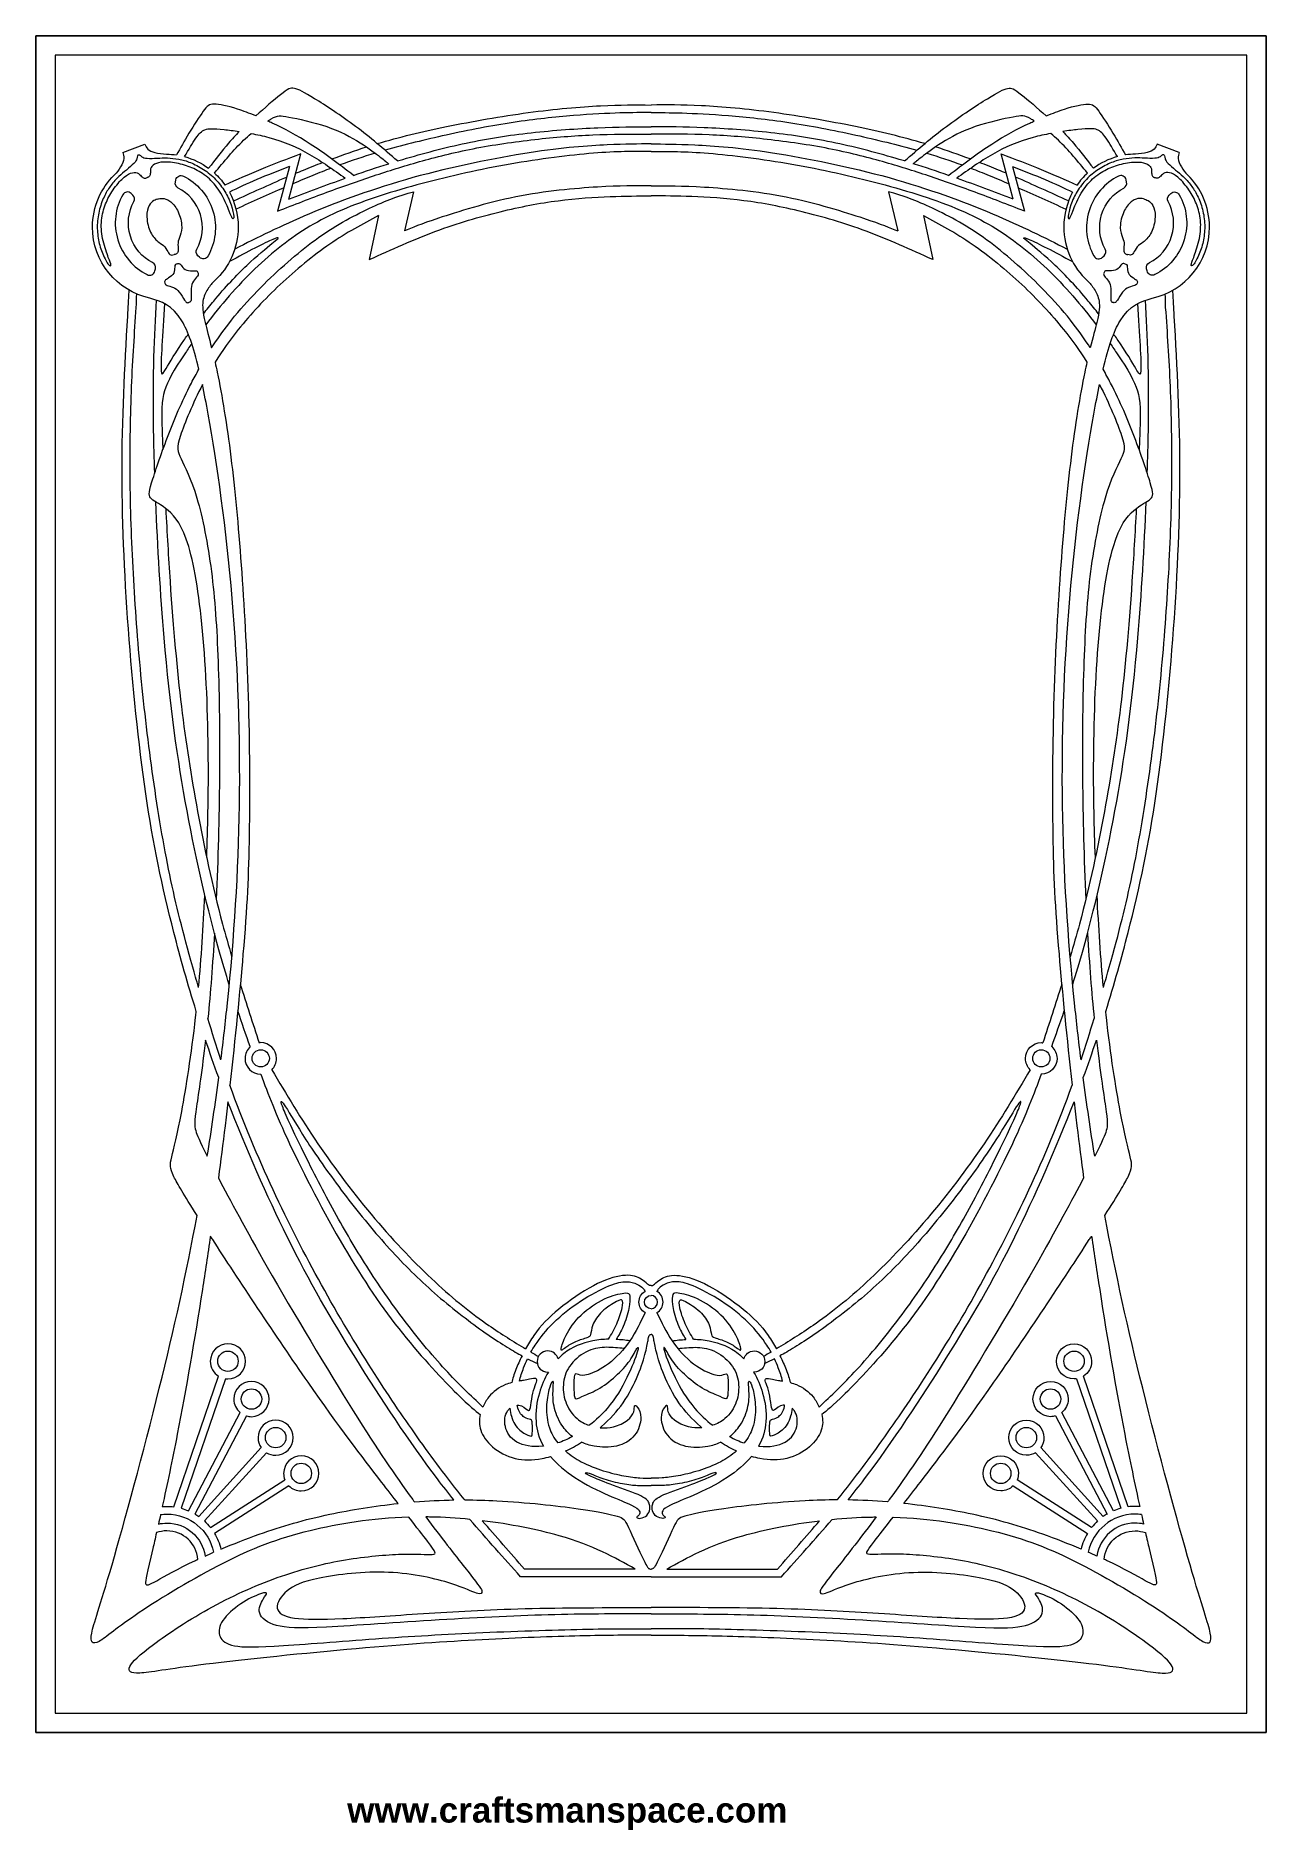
# Model space of a CAD drawing. Header units: millimetres. Extents: x -98 to 98, y -16 to 270.
import ezdxf

# ---------------------------------------------------------------- set-up
doc = ezdxf.new("R2010")
doc.units = ezdxf.units.MM
doc.header["$MEASUREMENT"] = 0
doc.layers.add('Layer 1', color=7, linetype='Continuous')

msp = doc.modelspace()

# ---------------------------------------------------------------- texts
at = {"insert": (-48.65, -10.42), "char_height": 4, "width": 108.4768, "attachment_point": 1}
msp.add_mtext('{\\fArial|b1|i0|c0|p34;www.craftsmanspace.com}', dxfattribs=at)

# ---------------------------------------------------------------- linework, layer by layer
at = {"layer": 'Layer 1', "lineweight": 20}
for points in [[(-98.27, -0.08), (97.83, -0.08), (97.83, 270.46), (-98.27, 270.46), (-98.27, -0.08)], [(-95.19, 3), (94.75, 3), (94.75, 267.38), (-95.19, 267.38), (-95.19, 3)]]:
    msp.add_lwpolyline(points, close=True, dxfattribs=at)
for centre, major_axis in [((-62.43, 107.43), (0, 1.37)), ((61.99, 107.43), (0, 1.37)), ((-67.66, 59.14), (0, 1.63)), ((67.22, 59.14), (0, 1.63)), ((-63.91, 53.11), (0, 1.63)), ((63.47, 53.11), (0, 1.63)), ((-60.05, 46.96), (0, 1.63)), ((59.61, 46.96), (0, 1.63)), ((-55.97, 41.26), (0, 1.63)), ((55.53, 41.26), (0, 1.63))]:
    msp.add_ellipse(centre, major_axis=major_axis, ratio=1, dxfattribs=at)
at = {"layer": 'Layer 1', "lineweight": 9}
for points in [[(97.83, 270.46), (97.83, 270.46), (-98.27, 270.46), (-98.27, 270.46), (-98.27, 270.46), (-98.27, 270.46), (-98.27, -0.08), (-98.27, -0.08), (-98.27, -0.08), (-98.27, -0.08), (97.83, -0.08), (97.83, -0.08), (97.83, -0.08), (97.83, -0.08), (97.83, 270.46), (97.83, 270.46)], [(-95.19, 3), (-95.19, 3), (-95.19, 267.38), (-95.19, 267.38), (-95.19, 267.38), (-95.19, 267.38), (94.75, 267.38), (94.75, 267.38), (94.75, 267.38), (94.75, 267.38), (94.75, 3), (94.75, 3), (94.75, 3), (94.75, 3), (-95.19, 3), (-95.19, 3)]]:
    msp.add_open_spline(points, degree=3, knots=[0, 0, 0, 0, 0.2, 0.2, 0.2, 0.2, 0.4, 0.4, 0.4, 0.4, 0.6, 0.6, 0.6, 0.6, 1, 1, 1, 1], dxfattribs=at)
at = {"layer": 'Layer 1', "lineweight": 20}
for points, knots in [([(-40.64, 250.52), (-42.8, 252.39), (-44.97, 254.27), (-47.3, 256.02), (-47.3, 256.02), (-49.64, 257.77), (-52.15, 259.41), (-53.85, 260.45), (-53.85, 260.45), (-55.54, 261.5), (-56.43, 261.97), (-57.07, 262.1), (-57.07, 262.1), (-57.71, 262.23), (-58.11, 262.03), (-59.29, 261.09), (-59.29, 261.09), (-60.29, 260.28), (-61.85, 258.94), (-63.23, 257.71)], [0, 0, 0, 0, 0.166667, 0.166667, 0.166667, 0.166667, 0.333333, 0.333333, 0.333333, 0.333333, 0.5, 0.5, 0.5, 0.5, 0.666667, 0.666667, 0.666667, 0.666667, 1, 1, 1, 1]), ([(40.2, 250.52), (42.36, 252.39), (44.52, 254.27), (46.86, 256.02), (46.86, 256.02), (49.2, 257.77), (51.71, 259.41), (53.41, 260.45), (53.41, 260.45), (55.1, 261.5), (55.98, 261.97), (56.63, 262.1), (56.63, 262.1), (57.27, 262.23), (57.67, 262.03), (58.84, 261.09), (58.84, 261.09), (59.85, 260.28), (61.41, 258.94), (62.79, 257.71)], [0, 0, 0, 0, 0.166667, 0.166667, 0.166667, 0.166667, 0.333333, 0.333333, 0.333333, 0.333333, 0.5, 0.5, 0.5, 0.5, 0.666667, 0.666667, 0.666667, 0.666667, 1, 1, 1, 1]), ([(-63.23, 257.71), (-64.25, 258.13), (-65.24, 258.5), (-66.12, 258.79), (-66.12, 258.79), (-67.75, 259.32), (-69.05, 259.59), (-69.86, 259.59), (-69.86, 259.59), (-70.67, 259.58), (-70.99, 259.3), (-71.6, 258.45), (-71.6, 258.45), (-72.2, 257.6), (-73.11, 256.19), (-73.87, 254.93), (-73.87, 254.93), (-74.63, 253.68), (-75.24, 252.58), (-75.86, 251.48)], [0, 0, 0, 0, 0.166667, 0.166667, 0.166667, 0.166667, 0.333333, 0.333333, 0.333333, 0.333333, 0.5, 0.5, 0.5, 0.5, 0.666667, 0.666667, 0.666667, 0.666667, 1, 1, 1, 1]), ([(-61.32, 256.88), (-61.12, 257.02), (-60.93, 257.13), (-60.76, 257.23), (-60.76, 257.23), (-59.72, 257.84), (-59.36, 257.81), (-57.94, 257.53), (-57.94, 257.53), (-56.52, 257.25), (-54.04, 256.73), (-51.92, 256), (-51.92, 256), (-49.79, 255.26), (-48.02, 254.32), (-46.59, 253.42), (-46.59, 253.42), (-45.17, 252.53), (-44.09, 251.7), (-43.39, 251.15), (-43.39, 251.15), (-42.69, 250.6), (-42.35, 250.35), (-42.02, 250.09)], [0, 0, 0, 0, 0.142857, 0.142857, 0.142857, 0.142857, 0.285714, 0.285714, 0.285714, 0.285714, 0.428571, 0.428571, 0.428571, 0.428571, 0.571429, 0.571429, 0.571429, 0.571429, 0.714286, 0.714286, 0.714286, 0.714286, 1, 1, 1, 1]), ([(-43.87, 253.28), (-40.33, 254.33), (-36.77, 255.19), (-32.83, 256), (-32.83, 256), (-28.67, 256.85), (-24.08, 257.65), (-19.79, 258.23), (-19.79, 258.23), (-15.49, 258.81), (-11.49, 259.16), (-8.28, 259.32), (-8.28, 259.32), (-5.07, 259.48), (-2.64, 259.46), (-0.22, 259.44)], [0, 0, 0, 0, 0.2, 0.2, 0.2, 0.2, 0.4, 0.4, 0.4, 0.4, 0.6, 0.6, 0.6, 0.6, 1, 1, 1, 1]), ([(-0.22, 258.23), (-1.7, 258.23), (-3.17, 258.23), (-5.17, 258.17), (-5.17, 258.17), (-7.17, 258.11), (-9.7, 257.99), (-12.6, 257.76), (-12.6, 257.76), (-15.49, 257.52), (-18.77, 257.18), (-22.19, 256.66), (-22.19, 256.66), (-25.62, 256.14), (-29.2, 255.46), (-32.88, 254.65), (-32.88, 254.65), (-36.14, 253.93), (-39.48, 253.11), (-42.62, 252.22)], [0, 0, 0, 0, 0.166667, 0.166667, 0.166667, 0.166667, 0.333333, 0.333333, 0.333333, 0.333333, 0.5, 0.5, 0.5, 0.5, 0.666667, 0.666667, 0.666667, 0.666667, 1, 1, 1, 1]), ([(43.42, 253.28), (39.89, 254.33), (36.33, 255.19), (32.39, 256), (32.39, 256), (28.23, 256.85), (23.64, 257.65), (19.35, 258.23), (19.35, 258.23), (15.05, 258.81), (11.05, 259.16), (7.84, 259.32), (7.84, 259.32), (4.63, 259.48), (2.2, 259.46), (-0.22, 259.44)], [0, 0, 0, 0, 0.2, 0.2, 0.2, 0.2, 0.4, 0.4, 0.4, 0.4, 0.6, 0.6, 0.6, 0.6, 1, 1, 1, 1]), ([(-0.22, 258.23), (1.26, 258.23), (2.73, 258.23), (4.73, 258.17), (4.73, 258.17), (6.73, 258.11), (9.26, 257.99), (12.15, 257.76), (12.15, 257.76), (15.05, 257.52), (18.33, 257.18), (21.75, 256.66), (21.75, 256.66), (25.18, 256.14), (28.75, 255.46), (32.43, 254.65), (32.43, 254.65), (35.7, 253.93), (39.04, 253.11), (42.17, 252.22)], [0, 0, 0, 0, 0.166667, 0.166667, 0.166667, 0.166667, 0.333333, 0.333333, 0.333333, 0.333333, 0.5, 0.5, 0.5, 0.5, 0.666667, 0.666667, 0.666667, 0.666667, 1, 1, 1, 1]), ([(60.88, 256.88), (60.68, 257.02), (60.49, 257.13), (60.32, 257.23), (60.32, 257.23), (59.28, 257.84), (58.92, 257.81), (57.5, 257.53), (57.5, 257.53), (56.08, 257.25), (53.6, 256.73), (51.48, 256), (51.48, 256), (49.35, 255.26), (47.58, 254.32), (46.15, 253.42), (46.15, 253.42), (44.73, 252.53), (43.65, 251.7), (42.95, 251.15), (42.95, 251.15), (42.24, 250.6), (41.91, 250.35), (41.58, 250.09)], [0, 0, 0, 0, 0.142857, 0.142857, 0.142857, 0.142857, 0.285714, 0.285714, 0.285714, 0.285714, 0.428571, 0.428571, 0.428571, 0.428571, 0.571429, 0.571429, 0.571429, 0.571429, 0.714286, 0.714286, 0.714286, 0.714286, 1, 1, 1, 1]), ([(62.79, 257.71), (63.81, 258.13), (64.79, 258.5), (65.68, 258.79), (65.68, 258.79), (67.3, 259.32), (68.61, 259.59), (69.42, 259.59), (69.42, 259.59), (70.23, 259.58), (70.54, 259.3), (71.15, 258.45), (71.15, 258.45), (71.76, 257.6), (72.66, 256.19), (73.42, 254.93), (73.42, 254.93), (74.18, 253.68), (74.8, 252.58), (75.42, 251.48)], [0, 0, 0, 0, 0.166667, 0.166667, 0.166667, 0.166667, 0.333333, 0.333333, 0.333333, 0.333333, 0.5, 0.5, 0.5, 0.5, 0.666667, 0.666667, 0.666667, 0.666667, 1, 1, 1, 1]), ([(-74.58, 251.21), (-73.94, 252.3), (-73.29, 253.39), (-72.77, 254.14), (-72.77, 254.14), (-72.26, 254.89), (-71.88, 255.31), (-71.32, 255.51), (-71.32, 255.51), (-70.77, 255.72), (-70.04, 255.72), (-68.25, 255.52), (-68.25, 255.52), (-67.58, 255.45), (-66.76, 255.35), (-65.86, 255.22)], [0, 0, 0, 0, 0.2, 0.2, 0.2, 0.2, 0.4, 0.4, 0.4, 0.4, 0.6, 0.6, 0.6, 0.6, 1, 1, 1, 1]), ([(-65.86, 255.22), (-66.47, 254.6), (-67.02, 254), (-67.57, 253.36), (-67.57, 253.36), (-68.63, 252.12), (-69.69, 250.73), (-70.74, 249.35)], [0, 0, 0, 0, 0.333333, 0.333333, 0.333333, 0.333333, 1, 1, 1, 1]), ([(-69.8, 248.58), (-68.29, 250.42), (-66.78, 252.27), (-65.16, 253.82), (-65.16, 253.82), (-64.76, 254.2), (-64.36, 254.56), (-63.96, 254.9)], [0, 0, 0, 0, 0.333333, 0.333333, 0.333333, 0.333333, 1, 1, 1, 1]), ([(-63.96, 254.9), (-63.02, 254.73), (-62.06, 254.52), (-61.15, 254.28), (-61.15, 254.28), (-58.69, 253.62), (-56.61, 252.7), (-54.64, 251.57), (-54.64, 251.57), (-52.68, 250.44), (-50.82, 249.1), (-48.96, 247.77)], [0, 0, 0, 0, 0.25, 0.25, 0.25, 0.25, 0.5, 0.5, 0.5, 0.5, 1, 1, 1, 1]), ([(-47.65, 248.23), (-50.01, 250.02), (-52.37, 251.81), (-54.53, 253.22), (-54.53, 253.22), (-56.69, 254.62), (-58.64, 255.64), (-60.6, 256.55), (-60.6, 256.55), (-60.84, 256.66), (-61.08, 256.78), (-61.32, 256.88)], [0, 0, 0, 0, 0.25, 0.25, 0.25, 0.25, 0.5, 0.5, 0.5, 0.5, 1, 1, 1, 1]), ([(-59.75, 242.51), (-57.09, 243.55), (-54.44, 244.59), (-51.88, 245.53), (-51.88, 245.53), (-49.32, 246.48), (-46.86, 247.34), (-44.46, 248.14), (-44.46, 248.14), (-42.05, 248.94), (-39.71, 249.68), (-37.12, 250.41), (-37.12, 250.41), (-34.53, 251.15), (-31.7, 251.87), (-28.56, 252.48), (-28.56, 252.48), (-25.43, 253.09), (-21.98, 253.58), (-18.76, 253.95), (-18.76, 253.95), (-15.54, 254.31), (-12.55, 254.55), (-9.5, 254.68), (-9.5, 254.68), (-6.45, 254.8), (-3.33, 254.81), (-0.22, 254.82)], [0, 0, 0, 0, 0.125, 0.125, 0.125, 0.125, 0.25, 0.25, 0.25, 0.25, 0.375, 0.375, 0.375, 0.375, 0.5, 0.5, 0.5, 0.5, 0.625, 0.625, 0.625, 0.625, 0.75, 0.75, 0.75, 0.75, 1, 1, 1, 1]), ([(-40.64, 250.52), (-40.35, 250.6), (-40.07, 250.69), (-39.78, 250.78), (-39.78, 250.78), (-36.55, 251.73), (-33.07, 252.66), (-29.66, 253.38), (-29.66, 253.38), (-26.24, 254.1), (-22.89, 254.63), (-19.31, 255.02), (-19.31, 255.02), (-15.73, 255.42), (-11.91, 255.69), (-8.69, 255.83), (-8.69, 255.83), (-5.47, 255.96), (-2.85, 255.96), (-0.22, 255.96)], [0, 0, 0, 0, 0.166667, 0.166667, 0.166667, 0.166667, 0.333333, 0.333333, 0.333333, 0.333333, 0.5, 0.5, 0.5, 0.5, 0.666667, 0.666667, 0.666667, 0.666667, 1, 1, 1, 1]), ([(40.2, 250.52), (39.91, 250.6), (39.62, 250.69), (39.33, 250.78), (39.33, 250.78), (36.11, 251.73), (32.63, 252.66), (29.22, 253.38), (29.22, 253.38), (25.8, 254.1), (22.45, 254.63), (18.87, 255.02), (18.87, 255.02), (15.29, 255.42), (11.47, 255.69), (8.25, 255.83), (8.25, 255.83), (5.03, 255.96), (2.4, 255.96), (-0.22, 255.96)], [0, 0, 0, 0, 0.166667, 0.166667, 0.166667, 0.166667, 0.333333, 0.333333, 0.333333, 0.333333, 0.5, 0.5, 0.5, 0.5, 0.666667, 0.666667, 0.666667, 0.666667, 1, 1, 1, 1]), ([(59.31, 242.51), (56.65, 243.55), (53.99, 244.59), (51.44, 245.53), (51.44, 245.53), (48.88, 246.48), (46.42, 247.34), (44.02, 248.14), (44.02, 248.14), (41.61, 248.94), (39.26, 249.68), (36.68, 250.41), (36.68, 250.41), (34.09, 251.15), (31.26, 251.87), (28.12, 252.48), (28.12, 252.48), (24.99, 253.09), (21.54, 253.58), (18.32, 253.95), (18.32, 253.95), (15.1, 254.31), (12.11, 254.55), (9.06, 254.68), (9.06, 254.68), (6.01, 254.8), (2.89, 254.81), (-0.22, 254.82)], [0, 0, 0, 0, 0.125, 0.125, 0.125, 0.125, 0.25, 0.25, 0.25, 0.25, 0.375, 0.375, 0.375, 0.375, 0.5, 0.5, 0.5, 0.5, 0.625, 0.625, 0.625, 0.625, 0.75, 0.75, 0.75, 0.75, 1, 1, 1, 1]), ([(47.2, 248.23), (49.56, 250.02), (51.93, 251.81), (54.09, 253.22), (54.09, 253.22), (56.24, 254.62), (58.2, 255.64), (60.15, 256.55), (60.15, 256.55), (60.4, 256.66), (60.64, 256.78), (60.88, 256.88)], [0, 0, 0, 0, 0.25, 0.25, 0.25, 0.25, 0.5, 0.5, 0.5, 0.5, 1, 1, 1, 1]), ([(63.52, 254.9), (62.58, 254.73), (61.62, 254.52), (60.71, 254.28), (60.71, 254.28), (58.25, 253.62), (56.17, 252.7), (54.2, 251.57), (54.2, 251.57), (52.23, 250.44), (50.38, 249.1), (48.52, 247.77)], [0, 0, 0, 0, 0.25, 0.25, 0.25, 0.25, 0.5, 0.5, 0.5, 0.5, 1, 1, 1, 1]), ([(69.36, 248.58), (67.85, 250.42), (66.34, 252.27), (64.72, 253.82), (64.72, 253.82), (64.32, 254.2), (63.92, 254.56), (63.52, 254.9)], [0, 0, 0, 0, 0.333333, 0.333333, 0.333333, 0.333333, 1, 1, 1, 1]), ([(74.14, 251.21), (73.49, 252.3), (72.85, 253.39), (72.33, 254.14), (72.33, 254.14), (71.82, 254.89), (71.44, 255.31), (70.88, 255.51), (70.88, 255.51), (70.33, 255.72), (69.6, 255.72), (67.81, 255.52), (67.81, 255.52), (67.14, 255.45), (66.32, 255.35), (65.42, 255.22)], [0, 0, 0, 0, 0.2, 0.2, 0.2, 0.2, 0.4, 0.4, 0.4, 0.4, 0.6, 0.6, 0.6, 0.6, 1, 1, 1, 1]), ([(65.42, 255.22), (66.03, 254.6), (66.58, 254), (67.13, 253.36), (67.13, 253.36), (68.19, 252.12), (69.24, 250.73), (70.3, 249.35)], [0, 0, 0, 0, 0.333333, 0.333333, 0.333333, 0.333333, 1, 1, 1, 1]), ([(-84.42, 251.86), (-84.32, 251.58), (-84.22, 251.3), (-84.27, 250.91), (-84.27, 250.91), (-84.31, 250.52), (-84.49, 250.01), (-84.77, 249.56), (-84.77, 249.56), (-85.04, 249.1), (-85.4, 248.7), (-85.76, 248.29)], [0, 0, 0, 0, 0.25, 0.25, 0.25, 0.25, 0.5, 0.5, 0.5, 0.5, 1, 1, 1, 1]), ([(-80.9, 253.18), (-80.78, 252.92), (-80.66, 252.66), (-80.41, 252.42), (-80.41, 252.42), (-80.17, 252.19), (-79.81, 251.98), (-79.29, 251.85), (-79.29, 251.85), (-78.78, 251.72), (-78.12, 251.67), (-77.45, 251.61)], [0, 0, 0, 0, 0.25, 0.25, 0.25, 0.25, 0.5, 0.5, 0.5, 0.5, 1, 1, 1, 1]), ([(-0.22, 252.05), (-2.94, 252.05), (-5.66, 252.05), (-9.41, 251.75), (-9.41, 251.75), (-13.17, 251.44), (-17.95, 250.84), (-22.69, 250.01), (-22.69, 250.01), (-27.44, 249.18), (-32.13, 248.14), (-36.71, 246.92), (-36.71, 246.92), (-41.29, 245.7), (-45.75, 244.31), (-49.48, 242.7), (-49.48, 242.7), (-53.21, 241.09), (-56.21, 239.27), (-59.1, 237.01), (-59.1, 237.01), (-61.99, 234.76), (-64.78, 232.09), (-67.47, 228.99), (-67.47, 228.99), (-68.76, 227.51), (-70.03, 225.93), (-71.2, 224.41)], [0, 0, 0, 0, 0.125, 0.125, 0.125, 0.125, 0.25, 0.25, 0.25, 0.25, 0.375, 0.375, 0.375, 0.375, 0.5, 0.5, 0.5, 0.5, 0.625, 0.625, 0.625, 0.625, 0.75, 0.75, 0.75, 0.75, 1, 1, 1, 1]), ([(-0.22, 253.23), (-2.22, 253.23), (-4.23, 253.23), (-7.22, 253.09), (-7.22, 253.09), (-10.21, 252.95), (-14.19, 252.66), (-19.62, 251.83), (-19.62, 251.83), (-25.04, 250.99), (-31.92, 249.6), (-38.17, 247.86), (-38.17, 247.86), (-44.42, 246.12), (-50.05, 244.03), (-54.68, 242.07), (-54.68, 242.07), (-59.31, 240.12), (-62.94, 238.3), (-66.56, 236.47)], [0, 0, 0, 0, 0.166667, 0.166667, 0.166667, 0.166667, 0.333333, 0.333333, 0.333333, 0.333333, 0.5, 0.5, 0.5, 0.5, 0.666667, 0.666667, 0.666667, 0.666667, 1, 1, 1, 1]), ([(-0.22, 253.23), (1.78, 253.23), (3.79, 253.23), (6.78, 253.09), (6.78, 253.09), (9.77, 252.95), (13.75, 252.66), (19.17, 251.83), (19.17, 251.83), (24.6, 250.99), (31.47, 249.6), (37.73, 247.86), (37.73, 247.86), (43.98, 246.12), (49.61, 244.03), (54.24, 242.07), (54.24, 242.07), (58.87, 240.12), (62.5, 238.3), (66.12, 236.47)], [0, 0, 0, 0, 0.166667, 0.166667, 0.166667, 0.166667, 0.333333, 0.333333, 0.333333, 0.333333, 0.5, 0.5, 0.5, 0.5, 0.666667, 0.666667, 0.666667, 0.666667, 1, 1, 1, 1]), ([(-0.22, 252.05), (2.5, 252.05), (5.22, 252.05), (8.97, 251.75), (8.97, 251.75), (12.73, 251.44), (17.51, 250.84), (22.25, 250.01), (22.25, 250.01), (26.99, 249.18), (31.69, 248.14), (36.27, 246.92), (36.27, 246.92), (40.85, 245.7), (45.31, 244.31), (49.04, 242.7), (49.04, 242.7), (52.77, 241.09), (55.77, 239.27), (58.66, 237.01), (58.66, 237.01), (61.55, 234.76), (64.34, 232.09), (67.03, 228.99), (67.03, 228.99), (68.32, 227.51), (69.59, 225.93), (70.75, 224.41)], [0, 0, 0, 0, 0.125, 0.125, 0.125, 0.125, 0.25, 0.25, 0.25, 0.25, 0.375, 0.375, 0.375, 0.375, 0.5, 0.5, 0.5, 0.5, 0.625, 0.625, 0.625, 0.625, 0.75, 0.75, 0.75, 0.75, 1, 1, 1, 1]), ([(80.45, 253.18), (80.33, 252.92), (80.21, 252.66), (79.97, 252.42), (79.97, 252.42), (79.73, 252.19), (79.37, 251.98), (78.85, 251.85), (78.85, 251.85), (78.34, 251.72), (77.68, 251.67), (77.01, 251.61)], [0, 0, 0, 0, 0.25, 0.25, 0.25, 0.25, 0.5, 0.5, 0.5, 0.5, 1, 1, 1, 1]), ([(83.98, 251.86), (83.88, 251.58), (83.78, 251.3), (83.82, 250.91), (83.82, 250.91), (83.87, 250.52), (84.05, 250.01), (84.33, 249.56), (84.33, 249.56), (84.6, 249.1), (84.96, 248.7), (85.32, 248.29)], [0, 0, 0, 0, 0.25, 0.25, 0.25, 0.25, 0.5, 0.5, 0.5, 0.5, 1, 1, 1, 1]), ([(-81.97, 251.48), (-82.02, 251.45), (-82.06, 251.43), (-82.08, 251.34), (-82.08, 251.34), (-82.1, 251.24), (-82.1, 251.08), (-82.17, 250.88), (-82.17, 250.88), (-82.23, 250.68), (-82.35, 250.44), (-82.65, 250.13), (-82.65, 250.13), (-82.95, 249.82), (-83.42, 249.43), (-83.85, 249.08), (-83.85, 249.08), (-84.27, 248.74), (-84.65, 248.43), (-85.06, 248.04), (-85.06, 248.04), (-85.47, 247.64), (-85.91, 247.15), (-86.29, 246.66), (-86.29, 246.66), (-86.67, 246.16), (-86.99, 245.65), (-87.3, 245.01), (-87.3, 245.01), (-87.61, 244.38), (-87.91, 243.62), (-88.12, 242.82), (-88.12, 242.82), (-88.33, 242.02), (-88.45, 241.18), (-88.48, 240.36), (-88.48, 240.36), (-88.51, 239.54), (-88.44, 238.73), (-88.29, 237.94), (-88.29, 237.94), (-88.14, 237.16), (-87.91, 236.4), (-87.61, 235.69), (-87.61, 235.69), (-87.3, 234.98), (-86.93, 234.32), (-86.68, 234.01), (-86.68, 234.01), (-86.43, 233.71), (-86.31, 233.77), (-86.32, 233.96), (-86.32, 233.96), (-86.33, 234.16), (-86.48, 234.49), (-86.73, 235.14), (-86.73, 235.14), (-86.98, 235.8), (-87.32, 236.77), (-87.55, 237.76), (-87.55, 237.76), (-87.78, 238.76), (-87.89, 239.77), (-87.83, 240.72), (-87.83, 240.72), (-87.78, 241.67), (-87.56, 242.56), (-87.27, 243.36), (-87.27, 243.36), (-86.98, 244.17), (-86.63, 244.89), (-86.16, 245.62), (-86.16, 245.62), (-85.68, 246.35), (-85.1, 247.08), (-84.57, 247.59), (-84.57, 247.59), (-84.05, 248.1), (-83.59, 248.39), (-83.17, 248.55), (-83.17, 248.55), (-82.76, 248.71), (-82.38, 248.74), (-82.11, 248.63), (-82.11, 248.63), (-81.83, 248.52), (-81.66, 248.27), (-81.48, 248.09), (-81.48, 248.09), (-81.31, 247.91), (-81.14, 247.81), (-80.99, 247.78), (-80.99, 247.78), (-80.83, 247.76), (-80.69, 247.81), (-80.55, 247.86)], [0, 0, 0, 0, 0.04, 0.04, 0.04, 0.04, 0.08, 0.08, 0.08, 0.08, 0.12, 0.12, 0.12, 0.12, 0.16, 0.16, 0.16, 0.16, 0.2, 0.2, 0.2, 0.2, 0.24, 0.24, 0.24, 0.24, 0.28, 0.28, 0.28, 0.28, 0.32, 0.32, 0.32, 0.32, 0.36, 0.36, 0.36, 0.36, 0.4, 0.4, 0.4, 0.4, 0.44, 0.44, 0.44, 0.44, 0.48, 0.48, 0.48, 0.48, 0.52, 0.52, 0.52, 0.52, 0.56, 0.56, 0.56, 0.56, 0.6, 0.6, 0.6, 0.6, 0.64, 0.64, 0.64, 0.64, 0.68, 0.68, 0.68, 0.68, 0.72, 0.72, 0.72, 0.72, 0.76, 0.76, 0.76, 0.76, 0.8, 0.8, 0.8, 0.8, 0.84, 0.84, 0.84, 0.84, 0.88, 0.88, 0.88, 0.88, 0.92, 0.92, 0.92, 0.92, 1, 1, 1, 1]), ([(-81.97, 251.48), (-81.91, 251.51), (-81.85, 251.54), (-81.77, 251.49), (-81.77, 251.49), (-81.68, 251.44), (-81.56, 251.31), (-81.38, 251.19), (-81.38, 251.19), (-81.2, 251.08), (-80.95, 250.98), (-80.51, 250.95), (-80.51, 250.95), (-80.08, 250.92), (-79.47, 250.94), (-78.92, 250.97), (-78.92, 250.97), (-78.37, 251), (-77.89, 251.03), (-77.32, 251.01), (-77.32, 251.01), (-76.75, 250.98), (-76.1, 250.92), (-75.48, 250.8), (-75.48, 250.8), (-74.87, 250.69), (-74.29, 250.52), (-73.63, 250.26), (-73.63, 250.26), (-72.98, 250), (-72.25, 249.63), (-71.56, 249.18), (-71.56, 249.18), (-70.87, 248.72), (-70.22, 248.18), (-69.64, 247.59), (-69.64, 247.59), (-69.07, 247), (-68.58, 246.35), (-68.17, 245.67), (-68.17, 245.67), (-67.75, 244.98), (-67.42, 244.27), (-67.17, 243.54), (-67.17, 243.54), (-66.92, 242.81), (-66.75, 242.06), (-66.73, 241.67), (-66.73, 241.67), (-66.72, 241.28), (-66.85, 241.24), (-66.97, 241.39), (-66.97, 241.39), (-67.09, 241.54), (-67.2, 241.89), (-67.45, 242.54), (-67.45, 242.54), (-67.71, 243.19), (-68.1, 244.15), (-68.6, 245.04), (-68.6, 245.04), (-69.09, 245.93), (-69.69, 246.75), (-70.37, 247.42), (-70.37, 247.42), (-71.04, 248.09), (-71.8, 248.61), (-72.55, 249.01), (-72.55, 249.01), (-73.3, 249.42), (-74.05, 249.72), (-74.89, 249.95), (-74.89, 249.95), (-75.73, 250.17), (-76.66, 250.32), (-77.39, 250.35), (-77.39, 250.35), (-78.12, 250.38), (-78.65, 250.28), (-79.07, 250.13), (-79.07, 250.13), (-79.48, 249.97), (-79.78, 249.74), (-79.91, 249.47), (-79.91, 249.47), (-80.04, 249.21), (-80.01, 248.9), (-80.02, 248.65), (-80.02, 248.65), (-80.03, 248.41), (-80.08, 248.22), (-80.18, 248.09), (-80.18, 248.09), (-80.28, 247.97), (-80.41, 247.92), (-80.55, 247.86)], [0, 0, 0, 0, 0.04, 0.04, 0.04, 0.04, 0.08, 0.08, 0.08, 0.08, 0.12, 0.12, 0.12, 0.12, 0.16, 0.16, 0.16, 0.16, 0.2, 0.2, 0.2, 0.2, 0.24, 0.24, 0.24, 0.24, 0.28, 0.28, 0.28, 0.28, 0.32, 0.32, 0.32, 0.32, 0.36, 0.36, 0.36, 0.36, 0.4, 0.4, 0.4, 0.4, 0.44, 0.44, 0.44, 0.44, 0.48, 0.48, 0.48, 0.48, 0.52, 0.52, 0.52, 0.52, 0.56, 0.56, 0.56, 0.56, 0.6, 0.6, 0.6, 0.6, 0.64, 0.64, 0.64, 0.64, 0.68, 0.68, 0.68, 0.68, 0.72, 0.72, 0.72, 0.72, 0.76, 0.76, 0.76, 0.76, 0.8, 0.8, 0.8, 0.8, 0.84, 0.84, 0.84, 0.84, 0.88, 0.88, 0.88, 0.88, 0.92, 0.92, 0.92, 0.92, 1, 1, 1, 1]), ([(-56.04, 251.67), (-58.23, 250.83), (-60.42, 249.99), (-62.43, 249.15), (-62.43, 249.15), (-64.45, 248.32), (-66.29, 247.5), (-68.13, 246.68)], [0, 0, 0, 0, 0.333333, 0.333333, 0.333333, 0.333333, 1, 1, 1, 1]), ([(-57.84, 249.63), (-59.65, 248.94), (-61.45, 248.24), (-63.05, 247.56), (-63.05, 247.56), (-64.65, 246.88), (-66.04, 246.21), (-67.43, 245.55)], [0, 0, 0, 0, 0.333333, 0.333333, 0.333333, 0.333333, 1, 1, 1, 1]), ([(-51.21, 249.37), (-52.16, 249.01), (-53.13, 248.62), (-54.14, 248.21), (-54.14, 248.21), (-55.16, 247.79), (-56.23, 247.34), (-57.33, 246.87)], [0, 0, 0, 0, 0.333333, 0.333333, 0.333333, 0.333333, 1, 1, 1, 1]), ([(-56.88, 248.55), (-56.46, 248.72), (-56.05, 248.9), (-55.63, 249.07), (-55.63, 249.07), (-54.61, 249.49), (-53.59, 249.89), (-52.57, 250.29)], [0, 0, 0, 0, 0.333333, 0.333333, 0.333333, 0.333333, 1, 1, 1, 1]), ([(50.77, 249.37), (51.72, 249.01), (52.69, 248.62), (53.7, 248.21), (53.7, 248.21), (54.72, 247.79), (55.79, 247.34), (56.88, 246.87)], [0, 0, 0, 0, 0.333333, 0.333333, 0.333333, 0.333333, 1, 1, 1, 1]), ([(56.43, 248.55), (56.02, 248.72), (55.61, 248.9), (55.19, 249.07), (55.19, 249.07), (54.17, 249.49), (53.15, 249.89), (52.13, 250.29)], [0, 0, 0, 0, 0.333333, 0.333333, 0.333333, 0.333333, 1, 1, 1, 1]), ([(55.6, 251.67), (57.79, 250.83), (59.98, 249.99), (61.99, 249.15), (61.99, 249.15), (64.01, 248.32), (65.85, 247.5), (67.69, 246.68)], [0, 0, 0, 0, 0.333333, 0.333333, 0.333333, 0.333333, 1, 1, 1, 1]), ([(57.4, 249.63), (59.21, 248.94), (61.01, 248.24), (62.61, 247.56), (62.61, 247.56), (64.21, 246.88), (65.6, 246.21), (66.99, 245.55)], [0, 0, 0, 0, 0.333333, 0.333333, 0.333333, 0.333333, 1, 1, 1, 1]), ([(81.53, 251.48), (81.47, 251.51), (81.41, 251.54), (81.33, 251.49), (81.33, 251.49), (81.24, 251.44), (81.12, 251.31), (80.94, 251.19), (80.94, 251.19), (80.76, 251.08), (80.5, 250.98), (80.07, 250.95), (80.07, 250.95), (79.64, 250.92), (79.03, 250.94), (78.48, 250.97), (78.48, 250.97), (77.93, 251), (77.45, 251.03), (76.88, 251.01), (76.88, 251.01), (76.31, 250.98), (75.66, 250.92), (75.04, 250.8), (75.04, 250.8), (74.43, 250.69), (73.85, 250.52), (73.19, 250.26), (73.19, 250.26), (72.54, 250), (71.81, 249.63), (71.12, 249.18), (71.12, 249.18), (70.43, 248.72), (69.78, 248.18), (69.2, 247.59), (69.2, 247.59), (68.63, 247), (68.14, 246.35), (67.72, 245.67), (67.72, 245.67), (67.31, 244.98), (66.98, 244.27), (66.73, 243.54), (66.73, 243.54), (66.48, 242.81), (66.31, 242.06), (66.29, 241.67), (66.29, 241.67), (66.27, 241.28), (66.41, 241.24), (66.53, 241.39), (66.53, 241.39), (66.65, 241.54), (66.76, 241.89), (67.01, 242.54), (67.01, 242.54), (67.26, 243.19), (67.66, 244.15), (68.16, 245.04), (68.16, 245.04), (68.65, 245.93), (69.25, 246.75), (69.92, 247.42), (69.92, 247.42), (70.6, 248.09), (71.36, 248.61), (72.11, 249.01), (72.11, 249.01), (72.86, 249.42), (73.61, 249.72), (74.45, 249.95), (74.45, 249.95), (75.29, 250.17), (76.21, 250.32), (76.94, 250.35), (76.94, 250.35), (77.67, 250.38), (78.21, 250.28), (78.63, 250.13), (78.63, 250.13), (79.04, 249.97), (79.34, 249.74), (79.47, 249.47), (79.47, 249.47), (79.6, 249.21), (79.57, 248.9), (79.58, 248.65), (79.58, 248.65), (79.58, 248.41), (79.64, 248.22), (79.74, 248.09), (79.74, 248.09), (79.83, 247.97), (79.97, 247.92), (80.11, 247.86)], [0, 0, 0, 0, 0.04, 0.04, 0.04, 0.04, 0.08, 0.08, 0.08, 0.08, 0.12, 0.12, 0.12, 0.12, 0.16, 0.16, 0.16, 0.16, 0.2, 0.2, 0.2, 0.2, 0.24, 0.24, 0.24, 0.24, 0.28, 0.28, 0.28, 0.28, 0.32, 0.32, 0.32, 0.32, 0.36, 0.36, 0.36, 0.36, 0.4, 0.4, 0.4, 0.4, 0.44, 0.44, 0.44, 0.44, 0.48, 0.48, 0.48, 0.48, 0.52, 0.52, 0.52, 0.52, 0.56, 0.56, 0.56, 0.56, 0.6, 0.6, 0.6, 0.6, 0.64, 0.64, 0.64, 0.64, 0.68, 0.68, 0.68, 0.68, 0.72, 0.72, 0.72, 0.72, 0.76, 0.76, 0.76, 0.76, 0.8, 0.8, 0.8, 0.8, 0.84, 0.84, 0.84, 0.84, 0.88, 0.88, 0.88, 0.88, 0.92, 0.92, 0.92, 0.92, 1, 1, 1, 1]), ([(81.53, 251.48), (81.57, 251.45), (81.62, 251.43), (81.64, 251.34), (81.64, 251.34), (81.66, 251.24), (81.66, 251.08), (81.72, 250.88), (81.72, 250.88), (81.79, 250.68), (81.91, 250.44), (82.21, 250.13), (82.21, 250.13), (82.51, 249.82), (82.98, 249.43), (83.41, 249.08), (83.41, 249.08), (83.83, 248.74), (84.21, 248.43), (84.62, 248.04), (84.62, 248.04), (85.03, 247.64), (85.47, 247.15), (85.85, 246.66), (85.85, 246.66), (86.23, 246.16), (86.55, 245.65), (86.86, 245.01), (86.86, 245.01), (87.17, 244.38), (87.47, 243.62), (87.68, 242.82), (87.68, 242.82), (87.89, 242.02), (88.01, 241.18), (88.04, 240.36), (88.04, 240.36), (88.07, 239.54), (88, 238.73), (87.85, 237.94), (87.85, 237.94), (87.7, 237.16), (87.47, 236.4), (87.16, 235.69), (87.16, 235.69), (86.86, 234.98), (86.49, 234.32), (86.24, 234.01), (86.24, 234.01), (85.99, 233.71), (85.87, 233.77), (85.88, 233.96), (85.88, 233.96), (85.89, 234.16), (86.04, 234.49), (86.29, 235.14), (86.29, 235.14), (86.54, 235.8), (86.88, 236.77), (87.11, 237.76), (87.11, 237.76), (87.34, 238.76), (87.44, 239.77), (87.39, 240.72), (87.39, 240.72), (87.34, 241.67), (87.12, 242.56), (86.83, 243.36), (86.83, 243.36), (86.54, 244.17), (86.19, 244.89), (85.71, 245.62), (85.71, 245.62), (85.24, 246.35), (84.66, 247.08), (84.13, 247.59), (84.13, 247.59), (83.61, 248.1), (83.15, 248.39), (82.73, 248.55), (82.73, 248.55), (82.32, 248.71), (81.94, 248.74), (81.67, 248.63), (81.67, 248.63), (81.39, 248.52), (81.21, 248.27), (81.04, 248.09), (81.04, 248.09), (80.87, 247.91), (80.7, 247.81), (80.55, 247.78), (80.55, 247.78), (80.39, 247.76), (80.25, 247.81), (80.11, 247.86)], [0, 0, 0, 0, 0.04, 0.04, 0.04, 0.04, 0.08, 0.08, 0.08, 0.08, 0.12, 0.12, 0.12, 0.12, 0.16, 0.16, 0.16, 0.16, 0.2, 0.2, 0.2, 0.2, 0.24, 0.24, 0.24, 0.24, 0.28, 0.28, 0.28, 0.28, 0.32, 0.32, 0.32, 0.32, 0.36, 0.36, 0.36, 0.36, 0.4, 0.4, 0.4, 0.4, 0.44, 0.44, 0.44, 0.44, 0.48, 0.48, 0.48, 0.48, 0.52, 0.52, 0.52, 0.52, 0.56, 0.56, 0.56, 0.56, 0.6, 0.6, 0.6, 0.6, 0.64, 0.64, 0.64, 0.64, 0.68, 0.68, 0.68, 0.68, 0.72, 0.72, 0.72, 0.72, 0.76, 0.76, 0.76, 0.76, 0.8, 0.8, 0.8, 0.8, 0.84, 0.84, 0.84, 0.84, 0.88, 0.88, 0.88, 0.88, 0.92, 0.92, 0.92, 0.92, 1, 1, 1, 1]), ([(-80.12, 228.65), (-85.34, 229.79), (-89.25, 234.44), (-89.25, 240), (-89.25, 240), (-89.25, 243.25), (-87.91, 246.19), (-85.76, 248.29)], [0, 0, 0, 0, 0.333333, 0.333333, 0.333333, 0.333333, 1, 1, 1, 1]), ([(-72.45, 235.42), (-72.45, 235.42), (-72.18, 235.16), (-72.18, 235.16), (-72.18, 235.16), (-71.97, 234.98), (-71.72, 234.9), (-71.45, 234.94), (-71.45, 234.94), (-71.18, 234.98), (-70.97, 235.13), (-70.83, 235.37), (-70.83, 235.37), (-69.65, 237.49), (-69.29, 240.07), (-70.06, 242.57), (-70.06, 242.57), (-70.82, 245.07), (-72.56, 247.01), (-74.73, 248.1), (-74.73, 248.1), (-74.97, 248.23), (-75.23, 248.23), (-75.48, 248.11), (-75.48, 248.11), (-75.73, 248), (-75.89, 247.79), (-75.95, 247.53), (-75.95, 247.53), (-75.95, 247.53), (-76.04, 247.16), (-76.04, 247.16), (-76.04, 247.16), (-76.13, 246.77), (-75.95, 246.38), (-75.59, 246.2), (-75.59, 246.2), (-73.95, 245.35), (-72.64, 243.87), (-72.05, 241.96), (-72.05, 241.96), (-71.47, 240.05), (-71.73, 238.09), (-72.62, 236.46), (-72.62, 236.46), (-72.81, 236.11), (-72.74, 235.69), (-72.45, 235.42)], [0, 0, 0, 0, 0.076923, 0.076923, 0.076923, 0.076923, 0.153846, 0.153846, 0.153846, 0.153846, 0.230769, 0.230769, 0.230769, 0.230769, 0.307692, 0.307692, 0.307692, 0.307692, 0.384615, 0.384615, 0.384615, 0.384615, 0.461538, 0.461538, 0.461538, 0.461538, 0.538462, 0.538462, 0.538462, 0.538462, 0.615385, 0.615385, 0.615385, 0.615385, 0.692308, 0.692308, 0.692308, 0.692308, 0.769231, 0.769231, 0.769231, 0.769231, 0.846154, 0.846154, 0.846154, 0.846154, 1, 1, 1, 1]), ([(-0.22, 246.57), (-2.68, 246.57), (-5.14, 246.57), (-8.74, 246.36), (-8.74, 246.36), (-12.34, 246.15), (-17.08, 245.72), (-21.77, 244.78), (-21.77, 244.78), (-26.47, 243.84), (-31.13, 242.39), (-34.08, 241.4), (-34.08, 241.4), (-37.03, 240.41), (-38.29, 239.89), (-39.54, 239.37)], [0, 0, 0, 0, 0.2, 0.2, 0.2, 0.2, 0.4, 0.4, 0.4, 0.4, 0.6, 0.6, 0.6, 0.6, 1, 1, 1, 1]), ([(-0.22, 246.57), (2.24, 246.57), (4.69, 246.57), (8.29, 246.36), (8.29, 246.36), (11.89, 246.15), (16.63, 245.72), (21.33, 244.78), (21.33, 244.78), (26.03, 243.84), (30.68, 242.39), (33.64, 241.4), (33.64, 241.4), (36.59, 240.41), (37.85, 239.89), (39.1, 239.37)], [0, 0, 0, 0, 0.2, 0.2, 0.2, 0.2, 0.4, 0.4, 0.4, 0.4, 0.6, 0.6, 0.6, 0.6, 1, 1, 1, 1]), ([(72.01, 235.42), (72.01, 235.42), (71.73, 235.16), (71.73, 235.16), (71.73, 235.16), (71.53, 234.98), (71.28, 234.9), (71.01, 234.94), (71.01, 234.94), (70.74, 234.98), (70.53, 235.13), (70.39, 235.37), (70.39, 235.37), (69.2, 237.49), (68.85, 240.07), (69.61, 242.57), (69.61, 242.57), (70.38, 245.07), (72.12, 247.01), (74.28, 248.1), (74.28, 248.1), (74.53, 248.23), (74.79, 248.23), (75.04, 248.11), (75.04, 248.11), (75.29, 248), (75.45, 247.79), (75.51, 247.53), (75.51, 247.53), (75.51, 247.53), (75.6, 247.16), (75.6, 247.16), (75.6, 247.16), (75.69, 246.77), (75.51, 246.38), (75.15, 246.2), (75.15, 246.2), (73.51, 245.35), (72.19, 243.87), (71.61, 241.96), (71.61, 241.96), (71.03, 240.05), (71.29, 238.09), (72.17, 236.46), (72.17, 236.46), (72.37, 236.11), (72.3, 235.69), (72.01, 235.42)], [0, 0, 0, 0, 0.076923, 0.076923, 0.076923, 0.076923, 0.153846, 0.153846, 0.153846, 0.153846, 0.230769, 0.230769, 0.230769, 0.230769, 0.307692, 0.307692, 0.307692, 0.307692, 0.384615, 0.384615, 0.384615, 0.384615, 0.461538, 0.461538, 0.461538, 0.461538, 0.538462, 0.538462, 0.538462, 0.538462, 0.615385, 0.615385, 0.615385, 0.615385, 0.692308, 0.692308, 0.692308, 0.692308, 0.769231, 0.769231, 0.769231, 0.769231, 0.846154, 0.846154, 0.846154, 0.846154, 1, 1, 1, 1]), ([(79.68, 228.65), (84.9, 229.79), (88.81, 234.44), (88.81, 240), (88.81, 240), (88.81, 243.25), (87.47, 246.19), (85.32, 248.29)], [0, 0, 0, 0, 0.333333, 0.333333, 0.333333, 0.333333, 1, 1, 1, 1]), ([(-79.23, 233.34), (-79.23, 233.34), (-79.31, 232.98), (-79.31, 232.98), (-79.31, 232.98), (-79.37, 232.71), (-79.54, 232.51), (-79.79, 232.39), (-79.79, 232.39), (-80.03, 232.28), (-80.3, 232.28), (-80.54, 232.4), (-80.54, 232.4), (-82.71, 233.49), (-84.45, 235.43), (-85.21, 237.94), (-85.21, 237.94), (-85.98, 240.44), (-85.62, 243.02), (-84.43, 245.14), (-84.43, 245.14), (-84.3, 245.37), (-84.08, 245.52), (-83.81, 245.57), (-83.81, 245.57), (-83.54, 245.61), (-83.29, 245.53), (-83.09, 245.34), (-83.09, 245.34), (-83.09, 245.34), (-82.82, 245.09), (-82.82, 245.09), (-82.82, 245.09), (-82.53, 244.82), (-82.46, 244.39), (-82.65, 244.04), (-82.65, 244.04), (-83.54, 242.42), (-83.8, 240.46), (-83.21, 238.55), (-83.21, 238.55), (-82.63, 236.64), (-81.32, 235.15), (-79.67, 234.31), (-79.67, 234.31), (-79.32, 234.12), (-79.14, 233.73), (-79.23, 233.34)], [0, 0, 0, 0, 0.076923, 0.076923, 0.076923, 0.076923, 0.153846, 0.153846, 0.153846, 0.153846, 0.230769, 0.230769, 0.230769, 0.230769, 0.307692, 0.307692, 0.307692, 0.307692, 0.384615, 0.384615, 0.384615, 0.384615, 0.461538, 0.461538, 0.461538, 0.461538, 0.538462, 0.538462, 0.538462, 0.538462, 0.615385, 0.615385, 0.615385, 0.615385, 0.692308, 0.692308, 0.692308, 0.692308, 0.769231, 0.769231, 0.769231, 0.769231, 0.846154, 0.846154, 0.846154, 0.846154, 1, 1, 1, 1]), ([(-78.91, 244.42), (-79.16, 244.35), (-79.41, 244.27), (-79.67, 244.07), (-79.67, 244.07), (-79.93, 243.87), (-80.21, 243.55), (-80.39, 243.06), (-80.39, 243.06), (-80.57, 242.57), (-80.65, 241.92), (-80.56, 241.16), (-80.56, 241.16), (-80.47, 240.41), (-80.21, 239.54), (-79.86, 238.91), (-79.86, 238.91), (-79.51, 238.28), (-79.07, 237.88), (-78.69, 237.59), (-78.69, 237.59), (-78.31, 237.29), (-77.99, 237.11), (-77.74, 236.81), (-77.74, 236.81), (-77.49, 236.51), (-77.3, 236.1), (-77.14, 235.85), (-77.14, 235.85), (-76.97, 235.61), (-76.82, 235.53), (-76.67, 235.51), (-76.67, 235.51), (-76.52, 235.5), (-76.37, 235.55), (-76.21, 235.6)], [0, 0, 0, 0, 0.1, 0.1, 0.1, 0.1, 0.2, 0.2, 0.2, 0.2, 0.3, 0.3, 0.3, 0.3, 0.4, 0.4, 0.4, 0.4, 0.5, 0.5, 0.5, 0.5, 0.6, 0.6, 0.6, 0.6, 0.7, 0.7, 0.7, 0.7, 0.8, 0.8, 0.8, 0.8, 1, 1, 1, 1]), ([(-78.91, 244.42), (-78.66, 244.5), (-78.41, 244.57), (-78.08, 244.55), (-78.08, 244.55), (-77.75, 244.54), (-77.34, 244.42), (-76.92, 244.12), (-76.92, 244.12), (-76.5, 243.82), (-76.06, 243.32), (-75.71, 242.65), (-75.71, 242.65), (-75.36, 241.97), (-75.1, 241.11), (-75.04, 240.38), (-75.04, 240.38), (-74.98, 239.66), (-75.12, 239.09), (-75.27, 238.63), (-75.27, 238.63), (-75.42, 238.18), (-75.58, 237.84), (-75.62, 237.45), (-75.62, 237.45), (-75.66, 237.07), (-75.58, 236.62), (-75.58, 236.33), (-75.58, 236.33), (-75.58, 236.03), (-75.66, 235.88), (-75.78, 235.79), (-75.78, 235.79), (-75.9, 235.69), (-76.05, 235.64), (-76.21, 235.6)], [0, 0, 0, 0, 0.1, 0.1, 0.1, 0.1, 0.2, 0.2, 0.2, 0.2, 0.3, 0.3, 0.3, 0.3, 0.4, 0.4, 0.4, 0.4, 0.5, 0.5, 0.5, 0.5, 0.6, 0.6, 0.6, 0.6, 0.7, 0.7, 0.7, 0.7, 0.8, 0.8, 0.8, 0.8, 1, 1, 1, 1]), ([(-70.26, 220.71), (-69.43, 221.99), (-68.52, 223.29), (-67.53, 224.57), (-67.53, 224.57), (-65.09, 227.73), (-62.13, 230.8), (-59.21, 233.44), (-59.21, 233.44), (-56.3, 236.08), (-53.43, 238.3), (-50.48, 240.11), (-50.48, 240.11), (-47.54, 241.91), (-44.51, 243.3), (-42.43, 244.15), (-42.43, 244.15), (-40.35, 245), (-39.21, 245.31), (-38.08, 245.62)], [0, 0, 0, 0, 0.166667, 0.166667, 0.166667, 0.166667, 0.333333, 0.333333, 0.333333, 0.333333, 0.5, 0.5, 0.5, 0.5, 0.666667, 0.666667, 0.666667, 0.666667, 1, 1, 1, 1]), ([(-67.43, 245.55), (-66.53, 243.9), (-66.02, 242.01), (-66.02, 240), (-66.02, 240), (-66.02, 236.6), (-67.48, 233.55), (-69.8, 231.42)], [0, 0, 0, 0, 0.333333, 0.333333, 0.333333, 0.333333, 1, 1, 1, 1]), ([(-45.14, 234.79), (-41.6, 236.4), (-38.05, 238.01), (-34.54, 239.32), (-34.54, 239.32), (-31.03, 240.62), (-27.55, 241.62), (-24.29, 242.42), (-24.29, 242.42), (-21.03, 243.21), (-18, 243.8), (-15.04, 244.19), (-15.04, 244.19), (-12.07, 244.57), (-9.18, 244.76), (-6.72, 244.85), (-6.72, 244.85), (-4.27, 244.94), (-2.24, 244.94), (-0.22, 244.94)], [0, 0, 0, 0, 0.166667, 0.166667, 0.166667, 0.166667, 0.333333, 0.333333, 0.333333, 0.333333, 0.5, 0.5, 0.5, 0.5, 0.666667, 0.666667, 0.666667, 0.666667, 1, 1, 1, 1]), ([(44.7, 234.79), (41.16, 236.4), (37.61, 238.01), (34.1, 239.32), (34.1, 239.32), (30.59, 240.62), (27.11, 241.62), (23.85, 242.42), (23.85, 242.42), (20.59, 243.21), (17.56, 243.8), (14.6, 244.19), (14.6, 244.19), (11.63, 244.57), (8.74, 244.76), (6.28, 244.85), (6.28, 244.85), (3.82, 244.94), (1.8, 244.94), (-0.22, 244.94)], [0, 0, 0, 0, 0.166667, 0.166667, 0.166667, 0.166667, 0.333333, 0.333333, 0.333333, 0.333333, 0.5, 0.5, 0.5, 0.5, 0.666667, 0.666667, 0.666667, 0.666667, 1, 1, 1, 1]), ([(69.81, 220.71), (68.98, 221.99), (68.08, 223.29), (67.09, 224.57), (67.09, 224.57), (64.65, 227.73), (61.69, 230.8), (58.77, 233.44), (58.77, 233.44), (55.86, 236.08), (52.99, 238.3), (50.04, 240.11), (50.04, 240.11), (47.09, 241.91), (44.07, 243.3), (41.99, 244.15), (41.99, 244.15), (39.91, 245), (38.77, 245.31), (37.63, 245.62)], [0, 0, 0, 0, 0.166667, 0.166667, 0.166667, 0.166667, 0.333333, 0.333333, 0.333333, 0.333333, 0.5, 0.5, 0.5, 0.5, 0.666667, 0.666667, 0.666667, 0.666667, 1, 1, 1, 1]), ([(66.99, 245.55), (66.09, 243.9), (65.58, 242.01), (65.58, 240), (65.58, 240), (65.58, 236.6), (67.04, 233.55), (69.36, 231.42)], [0, 0, 0, 0, 0.333333, 0.333333, 0.333333, 0.333333, 1, 1, 1, 1]), ([(78.47, 244.42), (78.22, 244.5), (77.97, 244.57), (77.64, 244.55), (77.64, 244.55), (77.31, 244.54), (76.9, 244.42), (76.48, 244.12), (76.48, 244.12), (76.06, 243.82), (75.62, 243.32), (75.27, 242.65), (75.27, 242.65), (74.92, 241.97), (74.66, 241.11), (74.6, 240.38), (74.6, 240.38), (74.54, 239.66), (74.68, 239.09), (74.83, 238.63), (74.83, 238.63), (74.98, 238.18), (75.14, 237.84), (75.18, 237.45), (75.18, 237.45), (75.22, 237.07), (75.14, 236.62), (75.14, 236.33), (75.14, 236.33), (75.14, 236.03), (75.22, 235.88), (75.34, 235.79), (75.34, 235.79), (75.46, 235.69), (75.61, 235.64), (75.77, 235.6)], [0, 0, 0, 0, 0.1, 0.1, 0.1, 0.1, 0.2, 0.2, 0.2, 0.2, 0.3, 0.3, 0.3, 0.3, 0.4, 0.4, 0.4, 0.4, 0.5, 0.5, 0.5, 0.5, 0.6, 0.6, 0.6, 0.6, 0.7, 0.7, 0.7, 0.7, 0.8, 0.8, 0.8, 0.8, 1, 1, 1, 1]), ([(78.47, 244.42), (78.71, 244.35), (78.96, 244.27), (79.23, 244.07), (79.23, 244.07), (79.49, 243.87), (79.77, 243.55), (79.95, 243.06), (79.95, 243.06), (80.13, 242.57), (80.21, 241.92), (80.12, 241.16), (80.12, 241.16), (80.03, 240.41), (79.77, 239.54), (79.42, 238.91), (79.42, 238.91), (79.06, 238.28), (78.62, 237.88), (78.24, 237.59), (78.24, 237.59), (77.86, 237.29), (77.55, 237.11), (77.3, 236.81), (77.3, 236.81), (77.04, 236.51), (76.86, 236.1), (76.7, 235.85), (76.7, 235.85), (76.53, 235.61), (76.38, 235.53), (76.23, 235.51), (76.23, 235.51), (76.08, 235.5), (75.92, 235.55), (75.77, 235.6)], [0, 0, 0, 0, 0.1, 0.1, 0.1, 0.1, 0.2, 0.2, 0.2, 0.2, 0.3, 0.3, 0.3, 0.3, 0.4, 0.4, 0.4, 0.4, 0.5, 0.5, 0.5, 0.5, 0.6, 0.6, 0.6, 0.6, 0.7, 0.7, 0.7, 0.7, 0.8, 0.8, 0.8, 0.8, 1, 1, 1, 1]), ([(78.79, 233.34), (78.79, 233.34), (78.87, 232.98), (78.87, 232.98), (78.87, 232.98), (78.93, 232.71), (79.1, 232.51), (79.34, 232.39), (79.34, 232.39), (79.59, 232.28), (79.85, 232.28), (80.1, 232.4), (80.1, 232.4), (82.27, 233.49), (84, 235.43), (84.77, 237.94), (84.77, 237.94), (85.54, 240.44), (85.18, 243.02), (83.99, 245.14), (83.99, 245.14), (83.86, 245.37), (83.64, 245.52), (83.37, 245.57), (83.37, 245.57), (83.1, 245.61), (82.85, 245.53), (82.65, 245.34), (82.65, 245.34), (82.65, 245.34), (82.38, 245.09), (82.38, 245.09), (82.38, 245.09), (82.09, 244.82), (82.02, 244.39), (82.21, 244.04), (82.21, 244.04), (83.1, 242.42), (83.36, 240.46), (82.77, 238.55), (82.77, 238.55), (82.19, 236.64), (80.88, 235.15), (79.23, 234.31), (79.23, 234.31), (78.88, 234.12), (78.7, 233.73), (78.79, 233.34)], [0, 0, 0, 0, 0.076923, 0.076923, 0.076923, 0.076923, 0.153846, 0.153846, 0.153846, 0.153846, 0.230769, 0.230769, 0.230769, 0.230769, 0.307692, 0.307692, 0.307692, 0.307692, 0.384615, 0.384615, 0.384615, 0.384615, 0.461538, 0.461538, 0.461538, 0.461538, 0.538462, 0.538462, 0.538462, 0.538462, 0.615385, 0.615385, 0.615385, 0.615385, 0.692308, 0.692308, 0.692308, 0.692308, 0.769231, 0.769231, 0.769231, 0.769231, 0.846154, 0.846154, 0.846154, 0.846154, 1, 1, 1, 1]), ([(-43.68, 241.81), (-46.22, 240.45), (-48.76, 239.09), (-51.42, 237.26), (-51.42, 237.26), (-54.08, 235.44), (-56.86, 233.14), (-59.34, 230.81), (-59.34, 230.81), (-61.83, 228.48), (-64.02, 226.11), (-66.01, 223.63), (-66.01, 223.63), (-67.33, 221.98), (-68.56, 220.29), (-69.72, 218.42)], [0, 0, 0, 0, 0.2, 0.2, 0.2, 0.2, 0.4, 0.4, 0.4, 0.4, 0.6, 0.6, 0.6, 0.6, 1, 1, 1, 1]), ([(43.23, 241.81), (45.78, 240.45), (48.32, 239.09), (50.98, 237.26), (50.98, 237.26), (53.64, 235.44), (56.41, 233.14), (58.9, 230.81), (58.9, 230.81), (61.38, 228.48), (63.58, 226.11), (65.56, 223.63), (65.56, 223.63), (66.89, 221.98), (68.12, 220.29), (69.27, 218.42)], [0, 0, 0, 0, 0.2, 0.2, 0.2, 0.2, 0.4, 0.4, 0.4, 0.4, 0.6, 0.6, 0.6, 0.6, 1, 1, 1, 1]), ([(-71.57, 226.14), (-71.02, 226.83), (-70.47, 227.52), (-69.93, 228.18), (-69.93, 228.18), (-68.08, 230.41), (-66.3, 232.29), (-64.66, 233.86), (-64.66, 233.86), (-63.01, 235.42), (-61.49, 236.67), (-60.64, 237.36), (-60.64, 237.36), (-59.79, 238.05), (-59.62, 238.18), (-59.64, 238.24), (-59.64, 238.24), (-59.67, 238.29), (-59.9, 238.27), (-60.52, 238.01), (-60.52, 238.01), (-61.14, 237.75), (-62.15, 237.25), (-63.37, 236.62), (-63.37, 236.62), (-64.58, 235.99), (-66, 235.23), (-67.42, 234.47)], [0, 0, 0, 0, 0.125, 0.125, 0.125, 0.125, 0.25, 0.25, 0.25, 0.25, 0.375, 0.375, 0.375, 0.375, 0.5, 0.5, 0.5, 0.5, 0.625, 0.625, 0.625, 0.625, 0.75, 0.75, 0.75, 0.75, 1, 1, 1, 1]), ([(71.13, 226.14), (70.58, 226.83), (70.03, 227.52), (69.48, 228.18), (69.48, 228.18), (67.64, 230.41), (65.86, 232.29), (64.22, 233.86), (64.22, 233.86), (62.57, 235.42), (61.05, 236.67), (60.2, 237.36), (60.2, 237.36), (59.35, 238.05), (59.18, 238.18), (59.2, 238.24), (59.2, 238.24), (59.23, 238.29), (59.46, 238.27), (60.08, 238.01), (60.08, 238.01), (60.7, 237.75), (61.71, 237.25), (62.92, 236.62), (62.92, 236.62), (64.14, 235.99), (65.56, 235.23), (66.98, 234.47)], [0, 0, 0, 0, 0.125, 0.125, 0.125, 0.125, 0.25, 0.25, 0.25, 0.25, 0.375, 0.375, 0.375, 0.375, 0.5, 0.5, 0.5, 0.5, 0.625, 0.625, 0.625, 0.625, 0.75, 0.75, 0.75, 0.75, 1, 1, 1, 1]), ([(-75.76, 234.13), (-75.86, 234.1), (-75.96, 234.07), (-76.03, 234), (-76.03, 234), (-76.09, 233.93), (-76.14, 233.82), (-76.15, 233.58), (-76.15, 233.58), (-76.16, 233.33), (-76.14, 232.96), (-76.31, 232.64), (-76.31, 232.64), (-76.48, 232.32), (-76.83, 232.05), (-77.11, 231.87), (-77.11, 231.87), (-77.39, 231.68), (-77.59, 231.59), (-77.68, 231.46), (-77.68, 231.46), (-77.77, 231.32), (-77.76, 231.15), (-77.72, 231.01), (-77.72, 231.01), (-77.68, 230.88), (-77.61, 230.78), (-77.36, 230.69), (-77.36, 230.69), (-77.12, 230.59), (-76.71, 230.5), (-76.36, 230.35), (-76.36, 230.35), (-76.01, 230.2), (-75.72, 229.98), (-75.41, 229.59), (-75.41, 229.59), (-75.1, 229.21), (-74.76, 228.65), (-74.57, 228.35), (-74.57, 228.35), (-74.37, 228.05), (-74.32, 228), (-74.25, 227.97), (-74.25, 227.97), (-74.19, 227.93), (-74.12, 227.92), (-74.06, 227.92), (-74.06, 227.92), (-74, 227.93), (-73.94, 227.94), (-73.88, 227.96)], [0, 0, 0, 0, 0.071429, 0.071429, 0.071429, 0.071429, 0.142857, 0.142857, 0.142857, 0.142857, 0.214286, 0.214286, 0.214286, 0.214286, 0.285714, 0.285714, 0.285714, 0.285714, 0.357143, 0.357143, 0.357143, 0.357143, 0.428571, 0.428571, 0.428571, 0.428571, 0.5, 0.5, 0.5, 0.5, 0.571429, 0.571429, 0.571429, 0.571429, 0.642857, 0.642857, 0.642857, 0.642857, 0.714286, 0.714286, 0.714286, 0.714286, 0.785714, 0.785714, 0.785714, 0.785714, 0.857143, 0.857143, 0.857143, 0.857143, 1, 1, 1, 1]), ([(-75.76, 234.13), (-75.66, 234.16), (-75.56, 234.19), (-75.47, 234.17), (-75.47, 234.17), (-75.37, 234.15), (-75.28, 234.08), (-75.13, 233.89), (-75.13, 233.89), (-74.99, 233.69), (-74.79, 233.37), (-74.47, 233.2), (-74.47, 233.2), (-74.15, 233.03), (-73.71, 233), (-73.38, 233.01), (-73.38, 233.01), (-73.05, 233.01), (-72.83, 233.04), (-72.68, 232.99), (-72.68, 232.99), (-72.52, 232.93), (-72.44, 232.78), (-72.4, 232.64), (-72.4, 232.64), (-72.36, 232.51), (-72.36, 232.39), (-72.51, 232.17), (-72.51, 232.17), (-72.66, 231.96), (-72.95, 231.65), (-73.15, 231.33), (-73.15, 231.33), (-73.36, 231.01), (-73.48, 230.66), (-73.52, 230.17), (-73.52, 230.17), (-73.56, 229.68), (-73.53, 229.03), (-73.52, 228.67), (-73.52, 228.67), (-73.51, 228.31), (-73.53, 228.24), (-73.56, 228.18), (-73.56, 228.18), (-73.6, 228.12), (-73.65, 228.07), (-73.7, 228.03), (-73.7, 228.03), (-73.75, 228), (-73.82, 227.98), (-73.88, 227.96)], [0, 0, 0, 0, 0.071429, 0.071429, 0.071429, 0.071429, 0.142857, 0.142857, 0.142857, 0.142857, 0.214286, 0.214286, 0.214286, 0.214286, 0.285714, 0.285714, 0.285714, 0.285714, 0.357143, 0.357143, 0.357143, 0.357143, 0.428571, 0.428571, 0.428571, 0.428571, 0.5, 0.5, 0.5, 0.5, 0.571429, 0.571429, 0.571429, 0.571429, 0.642857, 0.642857, 0.642857, 0.642857, 0.714286, 0.714286, 0.714286, 0.714286, 0.785714, 0.785714, 0.785714, 0.785714, 0.857143, 0.857143, 0.857143, 0.857143, 1, 1, 1, 1]), ([(75.32, 234.13), (75.22, 234.16), (75.12, 234.19), (75.03, 234.17), (75.03, 234.17), (74.93, 234.15), (74.84, 234.08), (74.69, 233.89), (74.69, 233.89), (74.55, 233.69), (74.35, 233.37), (74.03, 233.2), (74.03, 233.2), (73.71, 233.03), (73.27, 233), (72.93, 233.01), (72.93, 233.01), (72.6, 233.01), (72.39, 233.04), (72.23, 232.99), (72.23, 232.99), (72.08, 232.93), (72, 232.78), (71.96, 232.64), (71.96, 232.64), (71.91, 232.51), (71.92, 232.39), (72.07, 232.17), (72.07, 232.17), (72.21, 231.96), (72.51, 231.65), (72.71, 231.33), (72.71, 231.33), (72.92, 231.01), (73.03, 230.66), (73.08, 230.17), (73.08, 230.17), (73.12, 229.68), (73.09, 229.03), (73.08, 228.67), (73.08, 228.67), (73.07, 228.31), (73.09, 228.24), (73.12, 228.18), (73.12, 228.18), (73.16, 228.12), (73.2, 228.07), (73.26, 228.03), (73.26, 228.03), (73.31, 228), (73.37, 227.98), (73.43, 227.96)], [0, 0, 0, 0, 0.071429, 0.071429, 0.071429, 0.071429, 0.142857, 0.142857, 0.142857, 0.142857, 0.214286, 0.214286, 0.214286, 0.214286, 0.285714, 0.285714, 0.285714, 0.285714, 0.357143, 0.357143, 0.357143, 0.357143, 0.428571, 0.428571, 0.428571, 0.428571, 0.5, 0.5, 0.5, 0.5, 0.571429, 0.571429, 0.571429, 0.571429, 0.642857, 0.642857, 0.642857, 0.642857, 0.714286, 0.714286, 0.714286, 0.714286, 0.785714, 0.785714, 0.785714, 0.785714, 0.857143, 0.857143, 0.857143, 0.857143, 1, 1, 1, 1]), ([(75.32, 234.13), (75.42, 234.1), (75.51, 234.07), (75.58, 234), (75.58, 234), (75.65, 233.93), (75.69, 233.82), (75.71, 233.58), (75.71, 233.58), (75.72, 233.33), (75.7, 232.96), (75.87, 232.64), (75.87, 232.64), (76.04, 232.32), (76.39, 232.05), (76.67, 231.87), (76.67, 231.87), (76.95, 231.68), (77.14, 231.59), (77.24, 231.46), (77.24, 231.46), (77.33, 231.32), (77.32, 231.15), (77.28, 231.01), (77.28, 231.01), (77.23, 230.88), (77.16, 230.78), (76.92, 230.69), (76.92, 230.69), (76.68, 230.59), (76.27, 230.5), (75.92, 230.35), (75.92, 230.35), (75.56, 230.2), (75.28, 229.98), (74.96, 229.59), (74.96, 229.59), (74.65, 229.21), (74.32, 228.65), (74.13, 228.35), (74.13, 228.35), (73.93, 228.05), (73.88, 228), (73.81, 227.97), (73.81, 227.97), (73.75, 227.93), (73.68, 227.92), (73.62, 227.92), (73.62, 227.92), (73.55, 227.93), (73.49, 227.94), (73.43, 227.96)], [0, 0, 0, 0, 0.071429, 0.071429, 0.071429, 0.071429, 0.142857, 0.142857, 0.142857, 0.142857, 0.214286, 0.214286, 0.214286, 0.214286, 0.285714, 0.285714, 0.285714, 0.285714, 0.357143, 0.357143, 0.357143, 0.357143, 0.428571, 0.428571, 0.428571, 0.428571, 0.5, 0.5, 0.5, 0.5, 0.571429, 0.571429, 0.571429, 0.571429, 0.642857, 0.642857, 0.642857, 0.642857, 0.714286, 0.714286, 0.714286, 0.714286, 0.785714, 0.785714, 0.785714, 0.785714, 0.857143, 0.857143, 0.857143, 0.857143, 1, 1, 1, 1]), ([(-69.8, 231.42), (-70.17, 231.02), (-70.54, 230.62), (-70.88, 230.09), (-70.88, 230.09), (-71.22, 229.56), (-71.52, 228.91), (-71.64, 228.15), (-71.64, 228.15), (-71.76, 227.38), (-71.69, 226.51), (-71.29, 224.79), (-71.29, 224.79), (-71.04, 223.75), (-70.68, 222.4), (-70.26, 220.71)], [0, 0, 0, 0, 0.2, 0.2, 0.2, 0.2, 0.4, 0.4, 0.4, 0.4, 0.6, 0.6, 0.6, 0.6, 1, 1, 1, 1]), ([(69.36, 231.42), (69.73, 231.02), (70.1, 230.62), (70.44, 230.09), (70.44, 230.09), (70.77, 229.56), (71.08, 228.91), (71.2, 228.15), (71.2, 228.15), (71.32, 227.38), (71.25, 226.51), (70.85, 224.79), (70.85, 224.79), (70.6, 223.75), (70.23, 222.4), (69.81, 220.71)], [0, 0, 0, 0, 0.2, 0.2, 0.2, 0.2, 0.4, 0.4, 0.4, 0.4, 0.6, 0.6, 0.6, 0.6, 1, 1, 1, 1]), ([(-72.71, 114.93), (-74.07, 119.28), (-75.24, 123.48), (-76.27, 127.49), (-76.27, 127.49), (-78.17, 134.86), (-79.58, 141.63), (-80.75, 149.63), (-80.75, 149.63), (-81.93, 157.63), (-82.86, 166.88), (-83.53, 175.93), (-83.53, 175.93), (-84.19, 184.97), (-84.58, 193.82), (-84.54, 202.36), (-84.54, 202.36), (-84.49, 210.9), (-84.02, 219.12), (-83.54, 227.34)], [0, 0, 0, 0, 0.166667, 0.166667, 0.166667, 0.166667, 0.333333, 0.333333, 0.333333, 0.333333, 0.5, 0.5, 0.5, 0.5, 0.666667, 0.666667, 0.666667, 0.666667, 1, 1, 1, 1]), ([(-72.34, 118.73), (-72.67, 119.86), (-72.98, 120.95), (-73.27, 122), (-73.27, 122), (-74.83, 127.52), (-75.94, 131.87), (-76.93, 136.68), (-76.93, 136.68), (-77.93, 141.49), (-78.81, 146.75), (-79.57, 152.14), (-79.57, 152.14), (-80.34, 157.54), (-80.99, 163.06), (-81.52, 168.54), (-81.52, 168.54), (-82.05, 174.01), (-82.45, 179.44), (-82.74, 184.73), (-82.74, 184.73), (-83.03, 190.03), (-83.2, 195.2), (-83.25, 200.21), (-83.25, 200.21), (-83.29, 205.22), (-83.2, 210.08), (-83.02, 214.55), (-83.02, 214.55), (-82.83, 219.02), (-82.55, 223.1), (-82.27, 227.18)], [0, 0, 0, 0, 0.111111, 0.111111, 0.111111, 0.111111, 0.222222, 0.222222, 0.222222, 0.222222, 0.333333, 0.333333, 0.333333, 0.333333, 0.444444, 0.444444, 0.444444, 0.444444, 0.555556, 0.555556, 0.555556, 0.555556, 0.666667, 0.666667, 0.666667, 0.666667, 0.777778, 0.777778, 0.777778, 0.777778, 1, 1, 1, 1]), ([(-72.28, 217.34), (-73.14, 220.9), (-74.02, 223.37), (-74.99, 225.02), (-74.99, 225.02), (-76.53, 227.59), (-78.33, 228.12), (-80.12, 228.65)], [0, 0, 0, 0, 0.333333, 0.333333, 0.333333, 0.333333, 1, 1, 1, 1]), ([(-79.33, 200.72), (-79.41, 203.11), (-79.47, 205.38), (-79.5, 207.47), (-79.5, 207.47), (-79.66, 216.79), (-79.36, 222.56), (-79.06, 228.32)], [0, 0, 0, 0, 0.333333, 0.333333, 0.333333, 0.333333, 1, 1, 1, 1]), ([(-77.75, 227.77), (-77.91, 225.38), (-78.07, 222.99), (-78.18, 221.08), (-78.18, 221.08), (-78.29, 219.18), (-78.34, 217.75), (-78.31, 217.05), (-78.31, 217.05), (-78.28, 216.35), (-78.16, 216.37), (-77.7, 217.11), (-77.7, 217.11), (-77.23, 217.86), (-76.43, 219.33), (-75.06, 221.35), (-75.06, 221.35), (-74.73, 221.84), (-74.37, 222.37), (-73.98, 222.91)], [0, 0, 0, 0, 0.166667, 0.166667, 0.166667, 0.166667, 0.333333, 0.333333, 0.333333, 0.333333, 0.5, 0.5, 0.5, 0.5, 0.666667, 0.666667, 0.666667, 0.666667, 1, 1, 1, 1]), ([(71.84, 217.34), (72.7, 220.9), (73.57, 223.37), (74.55, 225.02), (74.55, 225.02), (76.09, 227.59), (77.89, 228.12), (79.68, 228.65)], [0, 0, 0, 0, 0.333333, 0.333333, 0.333333, 0.333333, 1, 1, 1, 1]), ([(71.9, 118.73), (72.22, 119.86), (72.54, 120.95), (72.83, 122), (72.83, 122), (74.39, 127.52), (75.5, 131.87), (76.49, 136.68), (76.49, 136.68), (77.49, 141.49), (78.37, 146.75), (79.13, 152.14), (79.13, 152.14), (79.9, 157.54), (80.55, 163.06), (81.08, 168.54), (81.08, 168.54), (81.61, 174.01), (82.01, 179.44), (82.3, 184.73), (82.3, 184.73), (82.59, 190.03), (82.76, 195.2), (82.8, 200.21), (82.8, 200.21), (82.85, 205.22), (82.76, 210.08), (82.58, 214.55), (82.58, 214.55), (82.39, 219.02), (82.11, 223.1), (81.82, 227.18)], [0, 0, 0, 0, 0.111111, 0.111111, 0.111111, 0.111111, 0.222222, 0.222222, 0.222222, 0.222222, 0.333333, 0.333333, 0.333333, 0.333333, 0.444444, 0.444444, 0.444444, 0.444444, 0.555556, 0.555556, 0.555556, 0.555556, 0.666667, 0.666667, 0.666667, 0.666667, 0.777778, 0.777778, 0.777778, 0.777778, 1, 1, 1, 1]), ([(72.27, 114.93), (73.63, 119.28), (74.8, 123.48), (75.83, 127.49), (75.83, 127.49), (77.72, 134.86), (79.14, 141.63), (80.31, 149.63), (80.31, 149.63), (81.49, 157.63), (82.42, 166.88), (83.08, 175.93), (83.08, 175.93), (83.75, 184.97), (84.14, 193.82), (84.1, 202.36), (84.1, 202.36), (84.05, 210.9), (83.57, 219.12), (83.1, 227.34)], [0, 0, 0, 0, 0.166667, 0.166667, 0.166667, 0.166667, 0.333333, 0.333333, 0.333333, 0.333333, 0.5, 0.5, 0.5, 0.5, 0.666667, 0.666667, 0.666667, 0.666667, 1, 1, 1, 1]), ([(77.31, 227.77), (77.47, 225.38), (77.63, 222.99), (77.74, 221.08), (77.74, 221.08), (77.85, 219.18), (77.9, 217.75), (77.87, 217.05), (77.87, 217.05), (77.84, 216.35), (77.72, 216.37), (77.25, 217.11), (77.25, 217.11), (76.79, 217.86), (75.99, 219.33), (74.62, 221.35), (74.62, 221.35), (74.29, 221.84), (73.92, 222.37), (73.53, 222.91)], [0, 0, 0, 0, 0.166667, 0.166667, 0.166667, 0.166667, 0.333333, 0.333333, 0.333333, 0.333333, 0.5, 0.5, 0.5, 0.5, 0.666667, 0.666667, 0.666667, 0.666667, 1, 1, 1, 1]), ([(78.89, 200.72), (78.97, 203.11), (79.03, 205.38), (79.06, 207.47), (79.06, 207.47), (79.22, 216.79), (78.91, 222.56), (78.61, 228.32)], [0, 0, 0, 0, 0.333333, 0.333333, 0.333333, 0.333333, 1, 1, 1, 1]), ([(-73.42, 221.39), (-73.83, 220.82), (-74.21, 220.27), (-74.55, 219.76), (-74.55, 219.76), (-76.33, 217.15), (-77.26, 215.45), (-77.75, 213.87), (-77.75, 213.87), (-78.24, 212.3), (-78.28, 210.84), (-78.08, 205.58), (-78.08, 205.58), (-78.06, 205.23), (-78.05, 204.86), (-78.03, 204.49)], [0, 0, 0, 0, 0.2, 0.2, 0.2, 0.2, 0.4, 0.4, 0.4, 0.4, 0.6, 0.6, 0.6, 0.6, 1, 1, 1, 1]), ([(72.98, 221.39), (73.38, 220.82), (73.76, 220.27), (74.11, 219.76), (74.11, 219.76), (75.88, 217.15), (76.82, 215.45), (77.31, 213.87), (77.31, 213.87), (77.8, 212.3), (77.84, 210.84), (77.64, 205.58), (77.64, 205.58), (77.62, 205.23), (77.61, 204.86), (77.59, 204.49)], [0, 0, 0, 0, 0.2, 0.2, 0.2, 0.2, 0.4, 0.4, 0.4, 0.4, 0.6, 0.6, 0.6, 0.6, 1, 1, 1, 1]), ([(-69.72, 218.42), (-69.6, 217.91), (-69.48, 217.38), (-69.37, 216.82), (-69.37, 216.82), (-68.61, 213.17), (-67.83, 208.46), (-67.19, 203.28), (-67.19, 203.28), (-66.54, 198.1), (-66.02, 192.45), (-65.55, 186.08), (-65.55, 186.08), (-65.08, 179.72), (-64.67, 172.65), (-64.44, 165.13), (-64.44, 165.13), (-64.21, 157.6), (-64.17, 149.62), (-64.27, 143.14), (-64.27, 143.14), (-64.37, 136.66), (-64.6, 131.68), (-65.26, 124.03), (-65.26, 124.03), (-65.76, 118.12), (-66.51, 110.61), (-67.36, 103.15)], [0, 0, 0, 0, 0.125, 0.125, 0.125, 0.125, 0.25, 0.25, 0.25, 0.25, 0.375, 0.375, 0.375, 0.375, 0.5, 0.5, 0.5, 0.5, 0.625, 0.625, 0.625, 0.625, 0.75, 0.75, 0.75, 0.75, 1, 1, 1, 1]), ([(69.27, 218.42), (69.16, 217.91), (69.04, 217.38), (68.93, 216.82), (68.93, 216.82), (68.16, 213.17), (67.39, 208.46), (66.75, 203.28), (66.75, 203.28), (66.1, 198.1), (65.58, 192.45), (65.11, 186.08), (65.11, 186.08), (64.64, 179.72), (64.23, 172.65), (64, 165.13), (64, 165.13), (63.77, 157.6), (63.73, 149.62), (63.83, 143.14), (63.83, 143.14), (63.92, 136.66), (64.16, 131.68), (64.82, 124.03), (64.82, 124.03), (65.32, 118.12), (66.07, 110.61), (66.92, 103.15)], [0, 0, 0, 0, 0.125, 0.125, 0.125, 0.125, 0.25, 0.25, 0.25, 0.25, 0.375, 0.375, 0.375, 0.375, 0.5, 0.5, 0.5, 0.5, 0.625, 0.625, 0.625, 0.625, 0.75, 0.75, 0.75, 0.75, 1, 1, 1, 1]), ([(-71.05, 139.46), (-70.87, 144.25), (-70.76, 149.08), (-70.78, 154.02), (-70.78, 154.02), (-70.8, 161.02), (-71.06, 168.22), (-71.6, 174.4), (-71.6, 174.4), (-72.13, 180.57), (-72.93, 185.73), (-73.92, 189.05), (-73.92, 189.05), (-74.91, 192.36), (-76.09, 193.84), (-77.19, 194.8), (-77.19, 194.8), (-78.3, 195.75), (-79.34, 196.18), (-79.84, 196.63), (-79.84, 196.63), (-80.34, 197.08), (-80.31, 197.54), (-79.82, 199.19), (-79.82, 199.19), (-79.32, 200.84), (-78.36, 203.67), (-77.29, 206.48), (-77.29, 206.48), (-76.22, 209.29), (-75.04, 212.08), (-73.48, 215.11), (-73.48, 215.11), (-73.1, 215.84), (-72.7, 216.58), (-72.28, 217.34)], [0, 0, 0, 0, 0.1, 0.1, 0.1, 0.1, 0.2, 0.2, 0.2, 0.2, 0.3, 0.3, 0.3, 0.3, 0.4, 0.4, 0.4, 0.4, 0.5, 0.5, 0.5, 0.5, 0.6, 0.6, 0.6, 0.6, 0.7, 0.7, 0.7, 0.7, 0.8, 0.8, 0.8, 0.8, 1, 1, 1, 1]), ([(-71.72, 214.87), (-73.24, 211.92), (-74.6, 208.63), (-75.23, 206.73), (-75.23, 206.73), (-75.9, 204.71), (-75.72, 204.27), (-75.13, 203.05), (-75.13, 203.05), (-74.54, 201.83), (-73.53, 199.83), (-72.61, 196.74), (-72.61, 196.74), (-71.69, 193.65), (-70.86, 189.46), (-70.3, 185.08), (-70.3, 185.08), (-69.73, 180.69), (-69.43, 176.12), (-69.23, 170.67), (-69.23, 170.67), (-69.03, 165.22), (-68.95, 158.9), (-69.01, 152.05), (-69.01, 152.05), (-69.06, 145.82), (-69.24, 139.16), (-69.53, 132.78)], [0, 0, 0, 0, 0.125, 0.125, 0.125, 0.125, 0.25, 0.25, 0.25, 0.25, 0.375, 0.375, 0.375, 0.375, 0.5, 0.5, 0.5, 0.5, 0.625, 0.625, 0.625, 0.625, 0.75, 0.75, 0.75, 0.75, 1, 1, 1, 1]), ([(-68.77, 107.22), (-68.39, 110.24), (-68.05, 113.26), (-67.74, 116.26), (-67.74, 116.26), (-66.65, 126.78), (-65.98, 137.06), (-65.82, 147.82), (-65.82, 147.82), (-65.67, 158.57), (-66.04, 169.79), (-66.98, 180.77), (-66.98, 180.77), (-67.91, 191.74), (-69.41, 202.46), (-70.8, 210.14), (-70.8, 210.14), (-71.11, 211.87), (-71.42, 213.44), (-71.72, 214.87)], [0, 0, 0, 0, 0.166667, 0.166667, 0.166667, 0.166667, 0.333333, 0.333333, 0.333333, 0.333333, 0.5, 0.5, 0.5, 0.5, 0.666667, 0.666667, 0.666667, 0.666667, 1, 1, 1, 1]), ([(68.33, 107.22), (67.95, 110.24), (67.61, 113.26), (67.3, 116.26), (67.3, 116.26), (66.21, 126.78), (65.53, 137.06), (65.38, 147.82), (65.38, 147.82), (65.23, 158.57), (65.6, 169.79), (66.54, 180.77), (66.54, 180.77), (67.47, 191.74), (68.97, 202.46), (70.36, 210.14), (70.36, 210.14), (70.67, 211.87), (70.98, 213.44), (71.28, 214.87)], [0, 0, 0, 0, 0.166667, 0.166667, 0.166667, 0.166667, 0.333333, 0.333333, 0.333333, 0.333333, 0.5, 0.5, 0.5, 0.5, 0.666667, 0.666667, 0.666667, 0.666667, 1, 1, 1, 1]), ([(71.28, 214.87), (72.8, 211.92), (74.16, 208.63), (74.79, 206.73), (74.79, 206.73), (75.45, 204.71), (75.28, 204.27), (74.69, 203.05), (74.69, 203.05), (74.1, 201.83), (73.08, 199.83), (72.17, 196.74), (72.17, 196.74), (71.25, 193.65), (70.42, 189.46), (69.85, 185.08), (69.85, 185.08), (69.29, 180.69), (68.98, 176.12), (68.79, 170.67), (68.79, 170.67), (68.59, 165.22), (68.51, 158.9), (68.57, 152.05), (68.57, 152.05), (68.62, 145.82), (68.8, 139.16), (69.09, 132.78)], [0, 0, 0, 0, 0.125, 0.125, 0.125, 0.125, 0.25, 0.25, 0.25, 0.25, 0.375, 0.375, 0.375, 0.375, 0.5, 0.5, 0.5, 0.5, 0.625, 0.625, 0.625, 0.625, 0.75, 0.75, 0.75, 0.75, 1, 1, 1, 1]), ([(70.61, 139.46), (70.43, 144.25), (70.32, 149.08), (70.34, 154.02), (70.34, 154.02), (70.36, 161.02), (70.62, 168.22), (71.15, 174.4), (71.15, 174.4), (71.69, 180.57), (72.49, 185.73), (73.48, 189.05), (73.48, 189.05), (74.47, 192.36), (75.64, 193.84), (76.75, 194.8), (76.75, 194.8), (77.86, 195.75), (78.9, 196.18), (79.4, 196.63), (79.4, 196.63), (79.9, 197.08), (79.87, 197.54), (79.37, 199.19), (79.37, 199.19), (78.88, 200.84), (77.92, 203.67), (76.85, 206.48), (76.85, 206.48), (75.78, 209.29), (74.6, 212.08), (73.03, 215.11), (73.03, 215.11), (72.66, 215.84), (72.26, 216.58), (71.84, 217.34)], [0, 0, 0, 0, 0.1, 0.1, 0.1, 0.1, 0.2, 0.2, 0.2, 0.2, 0.3, 0.3, 0.3, 0.3, 0.4, 0.4, 0.4, 0.4, 0.5, 0.5, 0.5, 0.5, 0.6, 0.6, 0.6, 0.6, 0.7, 0.7, 0.7, 0.7, 0.8, 0.8, 0.8, 0.8, 1, 1, 1, 1]), ([(-67.45, 119.18), (-67.99, 120.91), (-68.54, 122.75), (-69.1, 124.75), (-69.1, 124.75), (-70.82, 130.94), (-72.65, 138.68), (-74.17, 146.88), (-74.17, 146.88), (-75.7, 155.08), (-76.91, 163.74), (-77.83, 174.51), (-77.83, 174.51), (-78.41, 181.35), (-78.87, 189.06), (-79.16, 196.16)], [0, 0, 0, 0, 0.2, 0.2, 0.2, 0.2, 0.4, 0.4, 0.4, 0.4, 0.6, 0.6, 0.6, 0.6, 1, 1, 1, 1]), ([(-77.58, 195.11), (-77.38, 191.32), (-77.15, 187.26), (-76.89, 183.51), (-76.89, 183.51), (-76.37, 175.78), (-75.78, 169.39), (-75.08, 163.56), (-75.08, 163.56), (-74.37, 157.73), (-73.54, 152.47), (-72.5, 146.8), (-72.5, 146.8), (-71.46, 141.13), (-70.19, 135.07), (-68.52, 128.85), (-68.52, 128.85), (-68.06, 127.13), (-67.56, 125.39), (-67.04, 123.64)], [0, 0, 0, 0, 0.166667, 0.166667, 0.166667, 0.166667, 0.333333, 0.333333, 0.333333, 0.333333, 0.5, 0.5, 0.5, 0.5, 0.666667, 0.666667, 0.666667, 0.666667, 1, 1, 1, 1]), ([(77.14, 195.11), (76.94, 191.32), (76.7, 187.26), (76.45, 183.51), (76.45, 183.51), (75.93, 175.78), (75.34, 169.39), (74.63, 163.56), (74.63, 163.56), (73.93, 157.73), (73.1, 152.47), (72.06, 146.8), (72.06, 146.8), (71.01, 141.13), (69.75, 135.07), (68.08, 128.85), (68.08, 128.85), (67.61, 127.13), (67.12, 125.39), (66.6, 123.64)], [0, 0, 0, 0, 0.166667, 0.166667, 0.166667, 0.166667, 0.333333, 0.333333, 0.333333, 0.333333, 0.5, 0.5, 0.5, 0.5, 0.666667, 0.666667, 0.666667, 0.666667, 1, 1, 1, 1]), ([(67, 119.18), (67.55, 120.91), (68.09, 122.75), (68.65, 124.75), (68.65, 124.75), (70.38, 130.94), (72.21, 138.68), (73.73, 146.88), (73.73, 146.88), (75.25, 155.08), (76.47, 163.74), (77.39, 174.51), (77.39, 174.51), (77.97, 181.35), (78.43, 189.06), (78.72, 196.16)], [0, 0, 0, 0, 0.2, 0.2, 0.2, 0.2, 0.4, 0.4, 0.4, 0.4, 0.6, 0.6, 0.6, 0.6, 1, 1, 1, 1]), ([(-72.58, 82.38), (-74.72, 85.75), (-75.72, 87.46), (-76.27, 88.55), (-76.27, 88.55), (-77, 90.01), (-76.93, 90.4), (-76.62, 91.71), (-76.62, 91.71), (-76.3, 93.01), (-75.74, 95.23), (-75.03, 98.98), (-75.03, 98.98), (-74.32, 102.73), (-73.48, 108.02), (-72.81, 114.01), (-72.81, 114.01), (-72.78, 114.32), (-72.75, 114.63), (-72.71, 114.93)], [0, 0, 0, 0, 0.166667, 0.166667, 0.166667, 0.166667, 0.333333, 0.333333, 0.333333, 0.333333, 0.5, 0.5, 0.5, 0.5, 0.666667, 0.666667, 0.666667, 0.666667, 1, 1, 1, 1]), ([(72.13, 82.38), (74.28, 85.75), (75.28, 87.46), (75.83, 88.55), (75.83, 88.55), (76.56, 90.01), (76.49, 90.4), (76.18, 91.71), (76.18, 91.71), (75.86, 93.01), (75.3, 95.23), (74.59, 98.98), (74.59, 98.98), (73.88, 102.73), (73.03, 108.02), (72.37, 114.01), (72.37, 114.01), (72.34, 114.32), (72.3, 114.63), (72.27, 114.93)], [0, 0, 0, 0, 0.166667, 0.166667, 0.166667, 0.166667, 0.333333, 0.333333, 0.333333, 0.333333, 0.5, 0.5, 0.5, 0.5, 0.666667, 0.666667, 0.666667, 0.666667, 1, 1, 1, 1]), ([(-71.23, 110.35), (-71.77, 105.69), (-72.35, 101.95), (-72.67, 99.74), (-72.67, 99.74), (-73.01, 97.27), (-73.02, 96.71), (-72.8, 95.91), (-72.8, 95.91), (-72.6, 95.2), (-72.21, 94.32), (-70.95, 91.84)], [0, 0, 0, 0, 0.25, 0.25, 0.25, 0.25, 0.5, 0.5, 0.5, 0.5, 1, 1, 1, 1]), ([(-64.11, 109.3), (-64.62, 108.84), (-64.94, 108.17), (-64.94, 107.43), (-64.94, 107.43), (-64.94, 106.04), (-63.82, 104.91), (-62.43, 104.91)], [0, 0, 0, 0, 0.333333, 0.333333, 0.333333, 0.333333, 1, 1, 1, 1]), ([(-60.68, 105.62), (-60.21, 106.08), (-59.92, 106.72), (-59.92, 107.43), (-59.92, 107.43), (-59.92, 108.81), (-61.04, 109.94), (-62.43, 109.94), (-62.43, 109.94), (-62.51, 109.94), (-62.6, 109.93), (-62.68, 109.92)], [0, 0, 0, 0, 0.25, 0.25, 0.25, 0.25, 0.5, 0.5, 0.5, 0.5, 1, 1, 1, 1]), ([(60.24, 105.62), (59.77, 106.08), (59.48, 106.72), (59.48, 107.43), (59.48, 107.43), (59.48, 108.81), (60.6, 109.94), (61.99, 109.94), (61.99, 109.94), (62.07, 109.94), (62.16, 109.93), (62.24, 109.92)], [0, 0, 0, 0, 0.25, 0.25, 0.25, 0.25, 0.5, 0.5, 0.5, 0.5, 1, 1, 1, 1]), ([(63.66, 109.3), (64.18, 108.84), (64.5, 108.17), (64.5, 107.43), (64.5, 107.43), (64.5, 106.04), (63.38, 104.91), (61.99, 104.91)], [0, 0, 0, 0, 0.333333, 0.333333, 0.333333, 0.333333, 1, 1, 1, 1]), ([(70.79, 110.35), (71.33, 105.69), (71.91, 101.95), (72.22, 99.74), (72.22, 99.74), (72.57, 97.27), (72.58, 96.71), (72.35, 95.91), (72.35, 95.91), (72.15, 95.2), (71.77, 94.32), (70.51, 91.84)], [0, 0, 0, 0, 0.25, 0.25, 0.25, 0.25, 0.5, 0.5, 0.5, 0.5, 1, 1, 1, 1]), ([(-29.89, 37.03), (-29.92, 37.07), (-29.95, 37.11), (-29.99, 37.15), (-29.99, 37.15), (-32.83, 40.64), (-35.14, 43.77), (-37.49, 47.09), (-37.49, 47.09), (-39.83, 50.4), (-42.23, 53.9), (-44.79, 57.93), (-44.79, 57.93), (-47.35, 61.95), (-50.08, 66.5), (-52.74, 71.3), (-52.74, 71.3), (-55.4, 76.1), (-57.98, 81.16), (-60.47, 86.49), (-60.47, 86.49), (-62.89, 91.7), (-65.21, 97.17), (-67.36, 103.15)], [0, 0, 0, 0, 0.142857, 0.142857, 0.142857, 0.142857, 0.285714, 0.285714, 0.285714, 0.285714, 0.428571, 0.428571, 0.428571, 0.428571, 0.571429, 0.571429, 0.571429, 0.571429, 0.714286, 0.714286, 0.714286, 0.714286, 1, 1, 1, 1]), ([(-62.43, 104.91), (-61.24, 101.74), (-60.06, 98.56), (-57.83, 93.82), (-57.83, 93.82), (-55.61, 89.08), (-52.34, 82.77), (-49.2, 77.4), (-49.2, 77.4), (-46.06, 72.03), (-43.04, 67.59), (-39.84, 63.6), (-39.84, 63.6), (-36.64, 59.61), (-33.27, 56.07), (-31.17, 53.98), (-31.17, 53.98), (-29.08, 51.9), (-28.25, 51.27), (-27.43, 50.64)], [0, 0, 0, 0, 0.166667, 0.166667, 0.166667, 0.166667, 0.333333, 0.333333, 0.333333, 0.333333, 0.5, 0.5, 0.5, 0.5, 0.666667, 0.666667, 0.666667, 0.666667, 1, 1, 1, 1]), ([(-60.68, 105.62), (-58.36, 101.73), (-56.04, 97.84), (-53.31, 93.82), (-53.31, 93.82), (-50.58, 89.8), (-47.45, 85.64), (-44.23, 81.85), (-44.23, 81.85), (-41.01, 78.05), (-37.71, 74.62), (-34.65, 71.79), (-34.65, 71.79), (-31.6, 68.96), (-28.79, 66.74), (-26.08, 64.86), (-26.08, 64.86), (-24.08, 63.47), (-22.14, 62.27), (-20.2, 61.11)], [0, 0, 0, 0, 0.166667, 0.166667, 0.166667, 0.166667, 0.333333, 0.333333, 0.333333, 0.333333, 0.5, 0.5, 0.5, 0.5, 0.666667, 0.666667, 0.666667, 0.666667, 1, 1, 1, 1]), ([(60.24, 105.62), (57.92, 101.73), (55.6, 97.84), (52.87, 93.82), (52.87, 93.82), (50.14, 89.8), (47.01, 85.64), (43.79, 81.85), (43.79, 81.85), (40.57, 78.05), (37.27, 74.62), (34.21, 71.79), (34.21, 71.79), (31.15, 68.96), (28.35, 66.74), (25.64, 64.86), (25.64, 64.86), (23.64, 63.47), (21.69, 62.27), (19.76, 61.11)], [0, 0, 0, 0, 0.166667, 0.166667, 0.166667, 0.166667, 0.333333, 0.333333, 0.333333, 0.333333, 0.5, 0.5, 0.5, 0.5, 0.666667, 0.666667, 0.666667, 0.666667, 1, 1, 1, 1]), ([(61.99, 104.91), (60.8, 101.74), (59.61, 98.56), (57.39, 93.82), (57.39, 93.82), (55.17, 89.08), (51.9, 82.77), (48.76, 77.4), (48.76, 77.4), (45.62, 72.03), (42.59, 67.59), (39.4, 63.6), (39.4, 63.6), (36.2, 59.61), (32.83, 56.07), (30.73, 53.98), (30.73, 53.98), (28.63, 51.9), (27.81, 51.27), (26.99, 50.64)], [0, 0, 0, 0, 0.166667, 0.166667, 0.166667, 0.166667, 0.333333, 0.333333, 0.333333, 0.333333, 0.5, 0.5, 0.5, 0.5, 0.666667, 0.666667, 0.666667, 0.666667, 1, 1, 1, 1]), ([(29.45, 37.03), (29.48, 37.07), (29.51, 37.11), (29.55, 37.15), (29.55, 37.15), (32.39, 40.64), (34.69, 43.77), (37.04, 47.09), (37.04, 47.09), (39.39, 50.4), (41.78, 53.9), (44.35, 57.93), (44.35, 57.93), (46.91, 61.95), (49.64, 66.5), (52.29, 71.3), (52.29, 71.3), (54.95, 76.1), (57.54, 81.16), (60.03, 86.49), (60.03, 86.49), (62.45, 91.7), (64.77, 97.17), (66.92, 103.15)], [0, 0, 0, 0, 0.142857, 0.142857, 0.142857, 0.142857, 0.285714, 0.285714, 0.285714, 0.285714, 0.428571, 0.428571, 0.428571, 0.428571, 0.571429, 0.571429, 0.571429, 0.571429, 0.714286, 0.714286, 0.714286, 0.714286, 1, 1, 1, 1]), ([(-67.66, 100.48), (-67.81, 99.19), (-67.96, 97.92), (-68.12, 96.65), (-68.12, 96.65), (-68.46, 93.82), (-68.81, 91.06), (-69.17, 88.37)], [0, 0, 0, 0, 0.333333, 0.333333, 0.333333, 0.333333, 1, 1, 1, 1]), ([(-31.63, 37.02), (-32.5, 38.1), (-33.37, 39.21), (-34.25, 40.37), (-34.25, 40.37), (-38.73, 46.28), (-43.32, 53.26), (-47.29, 59.61), (-47.29, 59.61), (-51.26, 65.96), (-54.61, 71.68), (-58.23, 79), (-58.23, 79), (-61.4, 85.4), (-64.77, 93.02), (-67.66, 100.48)], [0, 0, 0, 0, 0.2, 0.2, 0.2, 0.2, 0.4, 0.4, 0.4, 0.4, 0.6, 0.6, 0.6, 0.6, 1, 1, 1, 1]), ([(-27.02, 51.84), (-28.94, 53.65), (-30.87, 55.46), (-33.03, 57.82), (-33.03, 57.82), (-35.2, 60.18), (-37.62, 63.1), (-39.83, 66.04), (-39.83, 66.04), (-42.05, 68.99), (-44.07, 71.97), (-45.88, 74.82), (-45.88, 74.82), (-47.69, 77.68), (-49.27, 80.41), (-50.97, 83.52), (-50.97, 83.52), (-52.67, 86.64), (-54.47, 90.14), (-55.94, 93.14), (-55.94, 93.14), (-57.41, 96.14), (-58.54, 98.64), (-58.97, 99.79), (-58.97, 99.79), (-59.4, 100.93), (-59.12, 100.71), (-58.46, 99.68), (-58.46, 99.68), (-57.79, 98.64), (-56.72, 96.8), (-55.22, 94.46), (-55.22, 94.46), (-53.71, 92.13), (-51.76, 89.31), (-49.6, 86.44), (-49.6, 86.44), (-47.45, 83.57), (-45.08, 80.65), (-42.75, 78.03), (-42.75, 78.03), (-40.43, 75.41), (-38.16, 73.09), (-35.66, 70.84), (-35.66, 70.84), (-33.16, 68.59), (-30.43, 66.4), (-27.99, 64.64), (-27.99, 64.64), (-25.56, 62.87), (-23.41, 61.52), (-21.85, 60.61), (-21.85, 60.61), (-21.46, 60.38), (-21.11, 60.18), (-20.78, 60)], [0, 0, 0, 0, 0.066667, 0.066667, 0.066667, 0.066667, 0.133333, 0.133333, 0.133333, 0.133333, 0.2, 0.2, 0.2, 0.2, 0.266667, 0.266667, 0.266667, 0.266667, 0.333333, 0.333333, 0.333333, 0.333333, 0.4, 0.4, 0.4, 0.4, 0.466667, 0.466667, 0.466667, 0.466667, 0.533333, 0.533333, 0.533333, 0.533333, 0.6, 0.6, 0.6, 0.6, 0.666667, 0.666667, 0.666667, 0.666667, 0.733333, 0.733333, 0.733333, 0.733333, 0.8, 0.8, 0.8, 0.8, 0.866667, 0.866667, 0.866667, 0.866667, 1, 1, 1, 1]), ([(26.58, 51.84), (28.5, 53.65), (30.42, 55.46), (32.59, 57.82), (32.59, 57.82), (34.76, 60.18), (37.17, 63.1), (39.39, 66.04), (39.39, 66.04), (41.61, 68.99), (43.63, 71.97), (45.44, 74.82), (45.44, 74.82), (47.24, 77.68), (48.83, 80.41), (50.53, 83.52), (50.53, 83.52), (52.22, 86.64), (54.03, 90.14), (55.5, 93.14), (55.5, 93.14), (56.97, 96.14), (58.1, 98.64), (58.53, 99.79), (58.53, 99.79), (58.96, 100.93), (58.68, 100.71), (58.01, 99.68), (58.01, 99.68), (57.35, 98.64), (56.28, 96.8), (54.77, 94.46), (54.77, 94.46), (53.27, 92.13), (51.32, 89.31), (49.16, 86.44), (49.16, 86.44), (47, 83.57), (44.63, 80.65), (42.31, 78.03), (42.31, 78.03), (39.99, 75.41), (37.72, 73.09), (35.22, 70.84), (35.22, 70.84), (32.72, 68.59), (29.99, 66.4), (27.55, 64.64), (27.55, 64.64), (25.11, 62.87), (22.97, 61.52), (21.41, 60.61), (21.41, 60.61), (21.02, 60.38), (20.67, 60.18), (20.34, 60)], [0, 0, 0, 0, 0.066667, 0.066667, 0.066667, 0.066667, 0.133333, 0.133333, 0.133333, 0.133333, 0.2, 0.2, 0.2, 0.2, 0.266667, 0.266667, 0.266667, 0.266667, 0.333333, 0.333333, 0.333333, 0.333333, 0.4, 0.4, 0.4, 0.4, 0.466667, 0.466667, 0.466667, 0.466667, 0.533333, 0.533333, 0.533333, 0.533333, 0.6, 0.6, 0.6, 0.6, 0.666667, 0.666667, 0.666667, 0.666667, 0.733333, 0.733333, 0.733333, 0.733333, 0.8, 0.8, 0.8, 0.8, 0.866667, 0.866667, 0.866667, 0.866667, 1, 1, 1, 1]), ([(31.19, 37.02), (32.06, 38.1), (32.93, 39.21), (33.81, 40.37), (33.81, 40.37), (38.29, 46.28), (42.88, 53.26), (46.85, 59.61), (46.85, 59.61), (50.82, 65.96), (54.17, 71.68), (57.79, 79), (57.79, 79), (60.96, 85.4), (64.33, 93.02), (67.22, 100.48)], [0, 0, 0, 0, 0.2, 0.2, 0.2, 0.2, 0.4, 0.4, 0.4, 0.4, 0.6, 0.6, 0.6, 0.6, 1, 1, 1, 1]), ([(67.22, 100.48), (67.37, 99.19), (67.52, 97.92), (67.68, 96.65), (67.68, 96.65), (68.02, 93.82), (68.37, 91.06), (68.73, 88.37)], [0, 0, 0, 0, 0.333333, 0.333333, 0.333333, 0.333333, 1, 1, 1, 1]), ([(-69.17, 88.37), (-67.38, 84.94), (-64.78, 80.09), (-61.4, 74.16), (-61.4, 74.16), (-57.17, 66.75), (-51.71, 57.66), (-47.7, 51.25), (-47.7, 51.25), (-43.7, 44.84), (-41.16, 41.11), (-38.2, 37.09), (-38.2, 37.09), (-38.11, 36.96), (-38.01, 36.83), (-37.92, 36.7)], [0, 0, 0, 0, 0.2, 0.2, 0.2, 0.2, 0.4, 0.4, 0.4, 0.4, 0.6, 0.6, 0.6, 0.6, 1, 1, 1, 1]), ([(68.73, 88.37), (66.93, 84.94), (64.34, 80.09), (60.96, 74.16), (60.96, 74.16), (56.72, 66.75), (51.26, 57.66), (47.26, 51.25), (47.26, 51.25), (43.26, 44.84), (40.72, 41.11), (37.76, 37.09), (37.76, 37.09), (37.67, 36.96), (37.57, 36.83), (37.48, 36.7)], [0, 0, 0, 0, 0.2, 0.2, 0.2, 0.2, 0.4, 0.4, 0.4, 0.4, 0.6, 0.6, 0.6, 0.6, 1, 1, 1, 1]), ([(-38.83, 34.27), (-44.7, 34.09), (-50.1, 33.2), (-54.56, 32.11), (-54.56, 32.11), (-59.89, 30.82), (-63.87, 29.25), (-68.47, 26.9), (-68.47, 26.9), (-73.07, 24.56), (-78.29, 21.42), (-81.8, 19.05), (-81.8, 19.05), (-85.31, 16.68), (-87.12, 15.07), (-88.2, 14.47), (-88.2, 14.47), (-89.29, 13.88), (-89.66, 14.29), (-89.37, 15.79), (-89.37, 15.79), (-89.07, 17.29), (-88.12, 19.88), (-86.14, 26.69), (-86.14, 26.69), (-84.16, 33.49), (-81.16, 44.52), (-78.6, 54.82), (-78.6, 54.82), (-76.25, 64.28), (-74.28, 73.13), (-72.58, 82.38)], [0, 0, 0, 0, 0.111111, 0.111111, 0.111111, 0.111111, 0.222222, 0.222222, 0.222222, 0.222222, 0.333333, 0.333333, 0.333333, 0.333333, 0.444444, 0.444444, 0.444444, 0.444444, 0.555556, 0.555556, 0.555556, 0.555556, 0.666667, 0.666667, 0.666667, 0.666667, 0.777778, 0.777778, 0.777778, 0.777778, 1, 1, 1, 1]), ([(38.38, 34.27), (44.25, 34.09), (49.66, 33.2), (54.12, 32.11), (54.12, 32.11), (59.44, 30.82), (63.43, 29.25), (68.02, 26.9), (68.02, 26.9), (72.62, 24.56), (77.84, 21.42), (81.36, 19.05), (81.36, 19.05), (84.87, 16.68), (86.67, 15.07), (87.76, 14.47), (87.76, 14.47), (88.85, 13.88), (89.22, 14.29), (88.93, 15.79), (88.93, 15.79), (88.63, 17.29), (87.67, 19.88), (85.7, 26.69), (85.7, 26.69), (83.72, 33.49), (80.72, 44.52), (78.16, 54.82), (78.16, 54.82), (75.81, 64.28), (73.84, 73.13), (72.13, 82.38)], [0, 0, 0, 0, 0.111111, 0.111111, 0.111111, 0.111111, 0.222222, 0.222222, 0.222222, 0.222222, 0.333333, 0.333333, 0.333333, 0.333333, 0.444444, 0.444444, 0.444444, 0.444444, 0.555556, 0.555556, 0.555556, 0.555556, 0.666667, 0.666667, 0.666667, 0.666667, 0.777778, 0.777778, 0.777778, 0.777778, 1, 1, 1, 1]), ([(-70.46, 79.09), (-70.88, 76.19), (-71.31, 73.35), (-71.74, 70.58), (-71.74, 70.58), (-73, 62.47), (-74.3, 54.82), (-75.73, 47.52), (-75.73, 47.52), (-76.53, 43.4), (-77.38, 39.39), (-78.13, 35.96)], [0, 0, 0, 0, 0.25, 0.25, 0.25, 0.25, 0.5, 0.5, 0.5, 0.5, 1, 1, 1, 1]), ([(-40.53, 36.46), (-41.36, 37.52), (-42.24, 38.66), (-43.17, 39.86), (-43.17, 39.86), (-46.33, 43.95), (-49.92, 48.65), (-54.88, 55.78), (-54.88, 55.78), (-59.84, 62.91), (-66.17, 72.48), (-70.09, 78.53), (-70.09, 78.53), (-70.22, 78.72), (-70.34, 78.9), (-70.46, 79.09)], [0, 0, 0, 0, 0.2, 0.2, 0.2, 0.2, 0.4, 0.4, 0.4, 0.4, 0.6, 0.6, 0.6, 0.6, 1, 1, 1, 1]), ([(40.08, 36.46), (40.91, 37.52), (41.8, 38.66), (42.73, 39.86), (42.73, 39.86), (45.89, 43.95), (49.48, 48.65), (54.44, 55.78), (54.44, 55.78), (59.4, 62.91), (65.73, 72.48), (69.65, 78.53), (69.65, 78.53), (69.78, 78.72), (69.9, 78.9), (70.02, 79.09)], [0, 0, 0, 0, 0.2, 0.2, 0.2, 0.2, 0.4, 0.4, 0.4, 0.4, 0.6, 0.6, 0.6, 0.6, 1, 1, 1, 1]), ([(70.02, 79.09), (70.44, 76.19), (70.86, 73.35), (71.3, 70.58), (71.3, 70.58), (72.56, 62.47), (73.86, 54.82), (75.29, 47.52), (75.29, 47.52), (76.09, 43.4), (76.94, 39.39), (77.68, 35.96)], [0, 0, 0, 0, 0.25, 0.25, 0.25, 0.25, 0.5, 0.5, 0.5, 0.5, 1, 1, 1, 1]), ([(-0.22, 71.21), (-0.38, 71.21), (-0.54, 71.21), (-0.8, 71.43), (-0.8, 71.43), (-1.06, 71.64), (-1.41, 72.06), (-2.03, 72.39), (-2.03, 72.39), (-2.64, 72.71), (-3.52, 72.94), (-4.76, 72.8), (-4.76, 72.8), (-6, 72.66), (-7.59, 72.15), (-9.41, 71.18), (-9.41, 71.18), (-11.22, 70.21), (-13.25, 68.79), (-14.89, 67.46), (-14.89, 67.46), (-16.53, 66.12), (-17.77, 64.89), (-18.91, 63.22), (-18.91, 63.22), (-19.36, 62.56), (-19.8, 61.84), (-20.2, 61.11)], [0, 0, 0, 0, 0.125, 0.125, 0.125, 0.125, 0.25, 0.25, 0.25, 0.25, 0.375, 0.375, 0.375, 0.375, 0.5, 0.5, 0.5, 0.5, 0.625, 0.625, 0.625, 0.625, 0.75, 0.75, 0.75, 0.75, 1, 1, 1, 1]), ([(-19.35, 60.6), (-19.15, 60.97), (-18.93, 61.33), (-18.69, 61.7), (-18.69, 61.7), (-17.92, 62.91), (-16.94, 64.11), (-15.73, 65.3), (-15.73, 65.3), (-14.51, 66.49), (-13.06, 67.68), (-11.47, 68.71), (-11.47, 68.71), (-9.89, 69.75), (-8.18, 70.63), (-6.92, 71.15), (-6.92, 71.15), (-5.66, 71.67), (-4.85, 71.82), (-4.16, 71.81), (-4.16, 71.81), (-3.47, 71.81), (-2.9, 71.63), (-2.46, 71.42), (-2.46, 71.42), (-2.02, 71.21), (-1.71, 70.97), (-1.51, 70.77), (-1.51, 70.77), (-1.32, 70.57), (-1.23, 70.42), (-1.14, 70.27)], [0, 0, 0, 0, 0.111111, 0.111111, 0.111111, 0.111111, 0.222222, 0.222222, 0.222222, 0.222222, 0.333333, 0.333333, 0.333333, 0.333333, 0.444444, 0.444444, 0.444444, 0.444444, 0.555556, 0.555556, 0.555556, 0.555556, 0.666667, 0.666667, 0.666667, 0.666667, 0.777778, 0.777778, 0.777778, 0.777778, 1, 1, 1, 1]), ([(-0.22, 71.21), (-0.06, 71.21), (0.1, 71.21), (0.36, 71.43), (0.36, 71.43), (0.61, 71.64), (0.97, 72.06), (1.59, 72.39), (1.59, 72.39), (2.2, 72.71), (3.08, 72.94), (4.32, 72.8), (4.32, 72.8), (5.56, 72.66), (7.15, 72.15), (8.96, 71.18), (8.96, 71.18), (10.78, 70.21), (12.81, 68.79), (14.45, 67.46), (14.45, 67.46), (16.08, 66.12), (17.32, 64.89), (18.47, 63.22), (18.47, 63.22), (18.92, 62.56), (19.36, 61.84), (19.76, 61.11)], [0, 0, 0, 0, 0.125, 0.125, 0.125, 0.125, 0.25, 0.25, 0.25, 0.25, 0.375, 0.375, 0.375, 0.375, 0.5, 0.5, 0.5, 0.5, 0.625, 0.625, 0.625, 0.625, 0.75, 0.75, 0.75, 0.75, 1, 1, 1, 1]), ([(18.91, 60.6), (18.71, 60.97), (18.49, 61.33), (18.25, 61.7), (18.25, 61.7), (17.48, 62.91), (16.5, 64.11), (15.29, 65.3), (15.29, 65.3), (14.07, 66.49), (12.61, 67.68), (11.03, 68.71), (11.03, 68.71), (9.45, 69.75), (7.74, 70.63), (6.48, 71.15), (6.48, 71.15), (5.22, 71.67), (4.4, 71.82), (3.71, 71.81), (3.71, 71.81), (3.02, 71.81), (2.46, 71.63), (2.02, 71.42), (2.02, 71.42), (1.58, 71.21), (1.27, 70.97), (1.07, 70.77), (1.07, 70.77), (0.87, 70.57), (0.79, 70.42), (0.7, 70.27)], [0, 0, 0, 0, 0.111111, 0.111111, 0.111111, 0.111111, 0.222222, 0.222222, 0.222222, 0.222222, 0.333333, 0.333333, 0.333333, 0.333333, 0.444444, 0.444444, 0.444444, 0.444444, 0.555556, 0.555556, 0.555556, 0.555556, 0.666667, 0.666667, 0.666667, 0.666667, 0.777778, 0.777778, 0.777778, 0.777778, 1, 1, 1, 1]), ([(-7.01, 62.65), (-6.54, 63.43), (-6.07, 64.2), (-5.68, 65.09), (-5.68, 65.09), (-5.29, 65.98), (-4.98, 66.97), (-4.83, 67.65), (-4.83, 67.65), (-4.68, 68.33), (-4.7, 68.7), (-4.82, 68.85), (-4.82, 68.85), (-4.93, 69.01), (-5.15, 68.95), (-5.73, 68.64), (-5.73, 68.64), (-6.32, 68.33), (-7.27, 67.76), (-8, 67.08), (-8, 67.08), (-8.72, 66.4), (-9.22, 65.62), (-9.48, 64.95), (-9.48, 64.95), (-9.74, 64.28), (-9.77, 63.73), (-9.84, 63.41), (-9.84, 63.41), (-9.91, 63.09), (-10.04, 63), (-10.46, 62.86), (-10.46, 62.86), (-10.88, 62.72), (-11.6, 62.53), (-12.23, 62.25), (-12.23, 62.25), (-12.87, 61.98), (-13.41, 61.61), (-13.78, 61.35), (-13.78, 61.35), (-14.14, 61.1), (-14.32, 60.94), (-14.44, 60.91), (-14.44, 60.91), (-14.56, 60.88), (-14.61, 60.97), (-14.5, 61.42), (-14.5, 61.42), (-14.39, 61.87), (-14.11, 62.68), (-13.54, 63.68), (-13.54, 63.68), (-12.97, 64.68), (-12.1, 65.87), (-10.95, 66.89), (-10.95, 66.89), (-9.8, 67.91), (-8.37, 68.76), (-7.14, 69.28), (-7.14, 69.28), (-5.91, 69.8), (-4.89, 69.99), (-4.33, 70.02), (-4.33, 70.02), (-3.77, 70.05), (-3.67, 69.92), (-3.62, 69.52), (-3.62, 69.52), (-3.57, 69.12), (-3.57, 68.44), (-3.75, 67.55), (-3.75, 67.55), (-3.93, 66.66), (-4.28, 65.56), (-4.65, 64.7), (-4.65, 64.7), (-5.01, 63.85), (-5.39, 63.23), (-5.77, 62.62)], [0, 0, 0, 0, 0.047619, 0.047619, 0.047619, 0.047619, 0.095238, 0.095238, 0.095238, 0.095238, 0.142857, 0.142857, 0.142857, 0.142857, 0.190476, 0.190476, 0.190476, 0.190476, 0.238095, 0.238095, 0.238095, 0.238095, 0.285714, 0.285714, 0.285714, 0.285714, 0.333333, 0.333333, 0.333333, 0.333333, 0.380952, 0.380952, 0.380952, 0.380952, 0.428571, 0.428571, 0.428571, 0.428571, 0.47619, 0.47619, 0.47619, 0.47619, 0.52381, 0.52381, 0.52381, 0.52381, 0.571429, 0.571429, 0.571429, 0.571429, 0.619048, 0.619048, 0.619048, 0.619048, 0.666667, 0.666667, 0.666667, 0.666667, 0.714286, 0.714286, 0.714286, 0.714286, 0.761905, 0.761905, 0.761905, 0.761905, 0.809524, 0.809524, 0.809524, 0.809524, 0.857143, 0.857143, 0.857143, 0.857143, 0.904762, 0.904762, 0.904762, 0.904762, 1, 1, 1, 1]), ([(-1.17, 66.89), (-1.76, 67.22), (-2.15, 67.85), (-2.15, 68.57), (-2.15, 68.57), (-2.15, 69.31), (-1.74, 69.95), (-1.14, 70.27)], [0, 0, 0, 0, 0.333333, 0.333333, 0.333333, 0.333333, 1, 1, 1, 1]), ([(-0.22, 67.52), (-0.8, 67.52), (-1.27, 67.99), (-1.27, 68.57), (-1.27, 68.57), (-1.27, 69.15), (-0.8, 69.63), (-0.22, 69.63)], [0, 0, 0, 0, 0.333333, 0.333333, 0.333333, 0.333333, 1, 1, 1, 1]), ([(-0.22, 67.52), (0.36, 67.52), (0.83, 67.99), (0.83, 68.57), (0.83, 68.57), (0.83, 69.15), (0.36, 69.63), (-0.22, 69.63)], [0, 0, 0, 0, 0.333333, 0.333333, 0.333333, 0.333333, 1, 1, 1, 1]), ([(0.72, 66.89), (1.31, 67.22), (1.71, 67.85), (1.71, 68.57), (1.71, 68.57), (1.71, 69.31), (1.3, 69.95), (0.7, 70.27)], [0, 0, 0, 0, 0.333333, 0.333333, 0.333333, 0.333333, 1, 1, 1, 1]), ([(6.57, 62.65), (6.1, 63.43), (5.63, 64.2), (5.24, 65.09), (5.24, 65.09), (4.84, 65.98), (4.53, 66.97), (4.39, 67.65), (4.39, 67.65), (4.24, 68.33), (4.26, 68.7), (4.37, 68.85), (4.37, 68.85), (4.49, 69.01), (4.71, 68.95), (5.29, 68.64), (5.29, 68.64), (5.88, 68.33), (6.83, 67.76), (7.55, 67.08), (7.55, 67.08), (8.28, 66.4), (8.78, 65.62), (9.04, 64.95), (9.04, 64.95), (9.3, 64.28), (9.32, 63.73), (9.4, 63.41), (9.4, 63.41), (9.47, 63.09), (9.6, 63), (10.02, 62.86), (10.02, 62.86), (10.44, 62.72), (11.16, 62.53), (11.79, 62.25), (11.79, 62.25), (12.42, 61.98), (12.97, 61.61), (13.34, 61.35), (13.34, 61.35), (13.7, 61.1), (13.88, 60.94), (14, 60.91), (14, 60.91), (14.11, 60.88), (14.17, 60.97), (14.06, 61.42), (14.06, 61.42), (13.95, 61.87), (13.67, 62.68), (13.1, 63.68), (13.1, 63.68), (12.53, 64.68), (11.66, 65.87), (10.51, 66.89), (10.51, 66.89), (9.36, 67.91), (7.93, 68.76), (6.7, 69.28), (6.7, 69.28), (5.47, 69.8), (4.45, 69.99), (3.89, 70.02), (3.89, 70.02), (3.33, 70.05), (3.23, 69.92), (3.18, 69.52), (3.18, 69.52), (3.13, 69.12), (3.13, 68.44), (3.31, 67.55), (3.31, 67.55), (3.48, 66.66), (3.84, 65.56), (4.2, 64.7), (4.2, 64.7), (4.57, 63.85), (4.95, 63.23), (5.33, 62.62)], [0, 0, 0, 0, 0.047619, 0.047619, 0.047619, 0.047619, 0.095238, 0.095238, 0.095238, 0.095238, 0.142857, 0.142857, 0.142857, 0.142857, 0.190476, 0.190476, 0.190476, 0.190476, 0.238095, 0.238095, 0.238095, 0.238095, 0.285714, 0.285714, 0.285714, 0.285714, 0.333333, 0.333333, 0.333333, 0.333333, 0.380952, 0.380952, 0.380952, 0.380952, 0.428571, 0.428571, 0.428571, 0.428571, 0.47619, 0.47619, 0.47619, 0.47619, 0.52381, 0.52381, 0.52381, 0.52381, 0.571429, 0.571429, 0.571429, 0.571429, 0.619048, 0.619048, 0.619048, 0.619048, 0.666667, 0.666667, 0.666667, 0.666667, 0.714286, 0.714286, 0.714286, 0.714286, 0.761905, 0.761905, 0.761905, 0.761905, 0.809524, 0.809524, 0.809524, 0.809524, 0.857143, 0.857143, 0.857143, 0.857143, 0.904762, 0.904762, 0.904762, 0.904762, 1, 1, 1, 1]), ([(-1.17, 66.89), (-1.89, 65.36), (-2.62, 63.83), (-3.59, 62.41), (-3.59, 62.41), (-4.57, 60.99), (-5.78, 59.68), (-7, 58.75), (-7, 58.75), (-8.21, 57.82), (-9.42, 57.27), (-10.23, 57.04), (-10.23, 57.04), (-11.04, 56.8), (-11.45, 56.88), (-11.77, 57), (-11.77, 57), (-12.09, 57.12), (-12.32, 57.28), (-12.43, 56.85), (-12.43, 56.85), (-12.54, 56.41), (-12.53, 55.38), (-12.5, 54.61), (-12.5, 54.61), (-12.48, 53.85), (-12.45, 53.35), (-12.29, 53.19), (-12.29, 53.19), (-12.12, 53.04), (-11.83, 53.24), (-11.23, 53.5), (-11.23, 53.5), (-10.62, 53.77), (-9.71, 54.11), (-8.75, 54.65), (-8.75, 54.65), (-7.78, 55.2), (-6.77, 55.95), (-5.88, 56.75), (-5.88, 56.75), (-4.98, 57.56), (-4.2, 58.41), (-3.62, 59.23), (-3.62, 59.23), (-3.05, 60.05), (-2.69, 60.82), (-2.47, 61.16), (-2.47, 61.16), (-2.24, 61.5), (-2.14, 61.42), (-2.4, 60.58), (-2.4, 60.58), (-2.66, 59.74), (-3.28, 58.15), (-4.07, 56.52), (-4.07, 56.52), (-4.86, 54.89), (-5.82, 53.22), (-7.21, 51.61), (-7.21, 51.61), (-8.04, 50.66), (-9.02, 49.74), (-10.06, 48.92)], [0, 0, 0, 0, 0.058824, 0.058824, 0.058824, 0.058824, 0.117647, 0.117647, 0.117647, 0.117647, 0.176471, 0.176471, 0.176471, 0.176471, 0.235294, 0.235294, 0.235294, 0.235294, 0.294118, 0.294118, 0.294118, 0.294118, 0.352941, 0.352941, 0.352941, 0.352941, 0.411765, 0.411765, 0.411765, 0.411765, 0.470588, 0.470588, 0.470588, 0.470588, 0.529412, 0.529412, 0.529412, 0.529412, 0.588235, 0.588235, 0.588235, 0.588235, 0.647059, 0.647059, 0.647059, 0.647059, 0.705882, 0.705882, 0.705882, 0.705882, 0.764706, 0.764706, 0.764706, 0.764706, 0.823529, 0.823529, 0.823529, 0.823529, 0.882353, 0.882353, 0.882353, 0.882353, 1, 1, 1, 1]), ([(0.72, 66.89), (1.45, 65.36), (2.18, 63.83), (3.15, 62.41), (3.15, 62.41), (4.12, 60.99), (5.34, 59.68), (6.55, 58.75), (6.55, 58.75), (7.77, 57.82), (8.97, 57.27), (9.78, 57.04), (9.78, 57.04), (10.59, 56.8), (11.01, 56.88), (11.33, 57), (11.33, 57), (11.65, 57.12), (11.88, 57.28), (11.99, 56.85), (11.99, 56.85), (12.09, 56.41), (12.08, 55.38), (12.06, 54.61), (12.06, 54.61), (12.04, 53.85), (12.01, 53.35), (11.84, 53.19), (11.84, 53.19), (11.68, 53.04), (11.39, 53.24), (10.78, 53.5), (10.78, 53.5), (10.18, 53.77), (9.27, 54.11), (8.3, 54.65), (8.3, 54.65), (7.34, 55.2), (6.33, 55.95), (5.43, 56.75), (5.43, 56.75), (4.54, 57.56), (3.75, 58.41), (3.18, 59.23), (3.18, 59.23), (2.61, 60.05), (2.25, 60.82), (2.02, 61.16), (2.02, 61.16), (1.8, 61.5), (1.7, 61.42), (1.96, 60.58), (1.96, 60.58), (2.22, 59.74), (2.84, 58.15), (3.63, 56.52), (3.63, 56.52), (4.42, 54.89), (5.37, 53.22), (6.77, 51.61), (6.77, 51.61), (7.6, 50.66), (8.58, 49.74), (9.61, 48.92)], [0, 0, 0, 0, 0.058824, 0.058824, 0.058824, 0.058824, 0.117647, 0.117647, 0.117647, 0.117647, 0.176471, 0.176471, 0.176471, 0.176471, 0.235294, 0.235294, 0.235294, 0.235294, 0.294118, 0.294118, 0.294118, 0.294118, 0.352941, 0.352941, 0.352941, 0.352941, 0.411765, 0.411765, 0.411765, 0.411765, 0.470588, 0.470588, 0.470588, 0.470588, 0.529412, 0.529412, 0.529412, 0.529412, 0.588235, 0.588235, 0.588235, 0.588235, 0.647059, 0.647059, 0.647059, 0.647059, 0.705882, 0.705882, 0.705882, 0.705882, 0.764706, 0.764706, 0.764706, 0.764706, 0.823529, 0.823529, 0.823529, 0.823529, 0.882353, 0.882353, 0.882353, 0.882353, 1, 1, 1, 1]), ([(-8.3, 48.54), (-8.24, 48.6), (-8.17, 48.66), (-8.1, 48.72), (-8.1, 48.72), (-6.78, 49.91), (-5.65, 51.12), (-4.68, 52.51), (-4.68, 52.51), (-3.72, 53.9), (-2.91, 55.48), (-2.31, 56.9), (-2.31, 56.9), (-1.72, 58.33), (-1.32, 59.6), (-1.08, 60.57), (-1.08, 60.57), (-0.84, 61.54), (-0.74, 62.21), (-0.66, 62.64), (-0.66, 62.64), (-0.58, 63.06), (-0.51, 63.23), (-0.44, 63.31), (-0.44, 63.31), (-0.37, 63.4), (-0.3, 63.39), (-0.22, 63.39)], [0, 0, 0, 0, 0.125, 0.125, 0.125, 0.125, 0.25, 0.25, 0.25, 0.25, 0.375, 0.375, 0.375, 0.375, 0.5, 0.5, 0.5, 0.5, 0.625, 0.625, 0.625, 0.625, 0.75, 0.75, 0.75, 0.75, 1, 1, 1, 1]), ([(7.86, 48.54), (7.79, 48.6), (7.73, 48.66), (7.66, 48.72), (7.66, 48.72), (6.34, 49.91), (5.21, 51.12), (4.24, 52.51), (4.24, 52.51), (3.28, 53.9), (2.47, 55.48), (1.87, 56.9), (1.87, 56.9), (1.27, 58.33), (0.88, 59.6), (0.64, 60.57), (0.64, 60.57), (0.4, 61.54), (0.3, 62.21), (0.22, 62.64), (0.22, 62.64), (0.14, 63.06), (0.07, 63.23), (0, 63.31), (0, 63.31), (-0.07, 63.4), (-0.15, 63.39), (-0.22, 63.39)], [0, 0, 0, 0, 0.125, 0.125, 0.125, 0.125, 0.25, 0.25, 0.25, 0.25, 0.375, 0.375, 0.375, 0.375, 0.5, 0.5, 0.5, 0.5, 0.625, 0.625, 0.625, 0.625, 0.75, 0.75, 0.75, 0.75, 1, 1, 1, 1]), ([(-68.05, 56.36), (-67.92, 56.34), (-67.79, 56.33), (-67.66, 56.33), (-67.66, 56.33), (-66.11, 56.33), (-64.85, 57.59), (-64.85, 59.14), (-64.85, 59.14), (-64.85, 60.69), (-66.11, 61.94), (-67.66, 61.94), (-67.66, 61.94), (-69.21, 61.94), (-70.47, 60.69), (-70.47, 59.14), (-70.47, 59.14), (-70.47, 58.13), (-69.94, 57.26), (-69.15, 56.76)], [0, 0, 0, 0, 0.166667, 0.166667, 0.166667, 0.166667, 0.333333, 0.333333, 0.333333, 0.333333, 0.5, 0.5, 0.5, 0.5, 0.666667, 0.666667, 0.666667, 0.666667, 1, 1, 1, 1]), ([(-15.03, 59.5), (-15.21, 60.24), (-15.88, 60.79), (-16.67, 60.79), (-16.67, 60.79), (-17.61, 60.79), (-18.37, 60.03), (-18.37, 59.09), (-18.37, 59.09), (-18.37, 58.16), (-17.61, 57.4), (-16.67, 57.4), (-16.67, 57.4), (-16.64, 57.4), (-16.61, 57.4), (-16.58, 57.4)], [0, 0, 0, 0, 0.2, 0.2, 0.2, 0.2, 0.4, 0.4, 0.4, 0.4, 0.6, 0.6, 0.6, 0.6, 1, 1, 1, 1]), ([(-7.01, 62.65), (-7.42, 62.64), (-7.82, 62.62), (-8.24, 62.58), (-8.24, 62.58), (-9.89, 62.41), (-11.68, 61.91), (-13.08, 61.08), (-13.08, 61.08), (-13.84, 60.64), (-14.47, 60.1), (-15.03, 59.5)], [0, 0, 0, 0, 0.25, 0.25, 0.25, 0.25, 0.5, 0.5, 0.5, 0.5, 1, 1, 1, 1]), ([(-4.53, 61.17), (-5.43, 61.27), (-6.34, 61.36), (-7.28, 61.36), (-7.28, 61.36), (-8.22, 61.36), (-9.2, 61.25), (-10.21, 60.8), (-10.21, 60.8), (-11.22, 60.34), (-12.27, 59.53), (-12.97, 58.64), (-12.97, 58.64), (-13.67, 57.74), (-14.02, 56.76), (-14.15, 55.75), (-14.15, 55.75), (-14.28, 54.73), (-14.18, 53.68), (-13.82, 52.67), (-13.82, 52.67), (-13.46, 51.66), (-12.84, 50.69), (-12, 49.99), (-12, 49.99), (-11.43, 49.51), (-10.75, 49.16), (-10.06, 48.92)], [0, 0, 0, 0, 0.125, 0.125, 0.125, 0.125, 0.25, 0.25, 0.25, 0.25, 0.375, 0.375, 0.375, 0.375, 0.5, 0.5, 0.5, 0.5, 0.625, 0.625, 0.625, 0.625, 0.75, 0.75, 0.75, 0.75, 1, 1, 1, 1]), ([(4.08, 61.17), (4.99, 61.27), (5.9, 61.36), (6.84, 61.36), (6.84, 61.36), (7.78, 61.36), (8.76, 61.25), (9.77, 60.8), (9.77, 60.8), (10.78, 60.34), (11.83, 59.53), (12.53, 58.64), (12.53, 58.64), (13.22, 57.74), (13.58, 56.76), (13.71, 55.75), (13.71, 55.75), (13.83, 54.73), (13.74, 53.68), (13.38, 52.67), (13.38, 52.67), (13.02, 51.66), (12.4, 50.69), (11.56, 49.99), (11.56, 49.99), (10.98, 49.51), (10.31, 49.16), (9.61, 48.92)], [0, 0, 0, 0, 0.125, 0.125, 0.125, 0.125, 0.25, 0.25, 0.25, 0.25, 0.375, 0.375, 0.375, 0.375, 0.5, 0.5, 0.5, 0.5, 0.625, 0.625, 0.625, 0.625, 0.75, 0.75, 0.75, 0.75, 1, 1, 1, 1]), ([(6.57, 62.65), (6.97, 62.64), (7.38, 62.62), (7.8, 62.58), (7.8, 62.58), (9.45, 62.41), (11.24, 61.91), (12.64, 61.08), (12.64, 61.08), (13.39, 60.64), (14.03, 60.1), (14.58, 59.5)], [0, 0, 0, 0, 0.25, 0.25, 0.25, 0.25, 0.5, 0.5, 0.5, 0.5, 1, 1, 1, 1]), ([(14.58, 59.5), (14.77, 60.24), (15.44, 60.79), (16.23, 60.79), (16.23, 60.79), (17.17, 60.79), (17.93, 60.03), (17.93, 59.09), (17.93, 59.09), (17.93, 58.16), (17.17, 57.4), (16.23, 57.4), (16.23, 57.4), (16.2, 57.4), (16.17, 57.4), (16.14, 57.4)], [0, 0, 0, 0, 0.2, 0.2, 0.2, 0.2, 0.4, 0.4, 0.4, 0.4, 0.6, 0.6, 0.6, 0.6, 1, 1, 1, 1]), ([(67.61, 56.36), (67.48, 56.34), (67.35, 56.33), (67.22, 56.33), (67.22, 56.33), (65.67, 56.33), (64.41, 57.59), (64.41, 59.14), (64.41, 59.14), (64.41, 60.69), (65.67, 61.94), (67.22, 61.94), (67.22, 61.94), (68.77, 61.94), (70.02, 60.69), (70.02, 59.14), (70.02, 59.14), (70.02, 58.13), (69.5, 57.26), (68.71, 56.76)], [0, 0, 0, 0, 0.166667, 0.166667, 0.166667, 0.166667, 0.333333, 0.333333, 0.333333, 0.333333, 0.5, 0.5, 0.5, 0.5, 0.666667, 0.666667, 0.666667, 0.666667, 1, 1, 1, 1]), ([(-20.78, 60), (-21.16, 59.24), (-21.5, 58.49), (-21.76, 57.81), (-21.76, 57.81), (-22.07, 57.03), (-22.28, 56.35), (-22.43, 55.73)], [0, 0, 0, 0, 0.333333, 0.333333, 0.333333, 0.333333, 1, 1, 1, 1]), ([(-21.2, 55.97), (-21.03, 56.66), (-20.79, 57.37), (-20.52, 58.09), (-20.52, 58.09), (-20.33, 58.57), (-20.13, 59.05), (-19.9, 59.53)], [0, 0, 0, 0, 0.333333, 0.333333, 0.333333, 0.333333, 1, 1, 1, 1]), ([(-16.58, 57.4), (-17.2, 56.36), (-17.67, 55.28), (-18.02, 54.07), (-18.02, 54.07), (-18.42, 52.67), (-18.67, 51.1), (-18.55, 49.51), (-18.55, 49.51), (-18.45, 48.2), (-18.09, 46.87), (-17.38, 45.59)], [0, 0, 0, 0, 0.25, 0.25, 0.25, 0.25, 0.5, 0.5, 0.5, 0.5, 1, 1, 1, 1]), ([(16.14, 57.4), (16.76, 56.36), (17.22, 55.28), (17.57, 54.07), (17.57, 54.07), (17.98, 52.67), (18.23, 51.1), (18.11, 49.51), (18.11, 49.51), (18, 48.2), (17.65, 46.87), (16.93, 45.59)], [0, 0, 0, 0, 0.25, 0.25, 0.25, 0.25, 0.5, 0.5, 0.5, 0.5, 1, 1, 1, 1]), ([(20.76, 55.97), (20.59, 56.66), (20.35, 57.37), (20.07, 58.09), (20.07, 58.09), (19.89, 58.57), (19.68, 59.05), (19.45, 59.53)], [0, 0, 0, 0, 0.333333, 0.333333, 0.333333, 0.333333, 1, 1, 1, 1]), ([(20.34, 60), (20.72, 59.24), (21.05, 58.49), (21.32, 57.81), (21.32, 57.81), (21.62, 57.03), (21.84, 56.35), (21.99, 55.73)], [0, 0, 0, 0, 0.333333, 0.333333, 0.333333, 0.333333, 1, 1, 1, 1]), ([(-64.69, 50.41), (-64.44, 50.34), (-64.18, 50.3), (-63.91, 50.3), (-63.91, 50.3), (-62.36, 50.3), (-61.11, 51.56), (-61.11, 53.11), (-61.11, 53.11), (-61.11, 54.65), (-62.36, 55.91), (-63.91, 55.91), (-63.91, 55.91), (-65.46, 55.91), (-66.72, 54.65), (-66.72, 53.11), (-66.72, 53.11), (-66.72, 52.24), (-66.33, 51.47), (-65.72, 50.96)], [0, 0, 0, 0, 0.166667, 0.166667, 0.166667, 0.166667, 0.333333, 0.333333, 0.333333, 0.333333, 0.5, 0.5, 0.5, 0.5, 0.666667, 0.666667, 0.666667, 0.666667, 1, 1, 1, 1]), ([(-22.43, 55.73), (-22.76, 55.64), (-23.1, 55.54), (-23.43, 55.41), (-23.43, 55.41), (-24.44, 55), (-25.38, 54.31), (-26.07, 53.45), (-26.07, 53.45), (-26.47, 52.95), (-26.78, 52.39), (-27.02, 51.84)], [0, 0, 0, 0, 0.25, 0.25, 0.25, 0.25, 0.5, 0.5, 0.5, 0.5, 1, 1, 1, 1]), ([(-21.53, 52.15), (-21.44, 52.15), (-21.35, 52.15), (-21.27, 52.14), (-21.27, 52.14), (-20.66, 52.06), (-20.19, 51.57), (-19.91, 51.39), (-19.91, 51.39), (-19.63, 51.2), (-19.53, 51.32), (-19.44, 51.75), (-19.44, 51.75), (-19.35, 52.18), (-19.28, 52.92), (-19.15, 53.58), (-19.15, 53.58), (-19.03, 54.24), (-18.85, 54.81), (-18.7, 55.26), (-18.7, 55.26), (-18.54, 55.7), (-18.4, 56), (-18.42, 56.19), (-18.42, 56.19), (-18.45, 56.37), (-18.65, 56.44), (-18.97, 56.4), (-18.97, 56.4), (-19.3, 56.36), (-19.76, 56.22), (-20.53, 56.08), (-20.53, 56.08), (-20.74, 56.05), (-20.96, 56.01), (-21.2, 55.97)], [0, 0, 0, 0, 0.1, 0.1, 0.1, 0.1, 0.2, 0.2, 0.2, 0.2, 0.3, 0.3, 0.3, 0.3, 0.4, 0.4, 0.4, 0.4, 0.5, 0.5, 0.5, 0.5, 0.6, 0.6, 0.6, 0.6, 0.7, 0.7, 0.7, 0.7, 0.8, 0.8, 0.8, 0.8, 1, 1, 1, 1]), ([(-12.74, 47.13), (-13.37, 47.62), (-13.95, 48.23), (-14.42, 48.93), (-14.42, 48.93), (-15.05, 49.86), (-15.48, 50.97), (-15.68, 51.99), (-15.68, 51.99), (-15.88, 53.01), (-15.86, 53.94), (-15.83, 54.59), (-15.83, 54.59), (-15.8, 55.23), (-15.77, 55.6), (-15.78, 55.79), (-15.78, 55.79), (-15.8, 55.98), (-15.88, 56), (-16.01, 55.82), (-16.01, 55.82), (-16.14, 55.64), (-16.33, 55.26), (-16.5, 54.57), (-16.5, 54.57), (-16.67, 53.89), (-16.84, 52.89), (-16.87, 51.82), (-16.87, 51.82), (-16.9, 50.76), (-16.79, 49.63), (-16.42, 48.54), (-16.42, 48.54), (-16.13, 47.69), (-15.68, 46.86), (-15.09, 46.11)], [0, 0, 0, 0, 0.1, 0.1, 0.1, 0.1, 0.2, 0.2, 0.2, 0.2, 0.3, 0.3, 0.3, 0.3, 0.4, 0.4, 0.4, 0.4, 0.5, 0.5, 0.5, 0.5, 0.6, 0.6, 0.6, 0.6, 0.7, 0.7, 0.7, 0.7, 0.8, 0.8, 0.8, 0.8, 1, 1, 1, 1]), ([(12.3, 47.13), (12.93, 47.62), (13.51, 48.23), (13.98, 48.93), (13.98, 48.93), (14.61, 49.86), (15.04, 50.97), (15.24, 51.99), (15.24, 51.99), (15.44, 53.01), (15.42, 53.94), (15.39, 54.59), (15.39, 54.59), (15.36, 55.23), (15.32, 55.6), (15.34, 55.79), (15.34, 55.79), (15.36, 55.98), (15.44, 56), (15.57, 55.82), (15.57, 55.82), (15.7, 55.64), (15.88, 55.26), (16.06, 54.57), (16.06, 54.57), (16.23, 53.89), (16.39, 52.89), (16.42, 51.82), (16.42, 51.82), (16.45, 50.76), (16.35, 49.63), (15.98, 48.54), (15.98, 48.54), (15.69, 47.69), (15.24, 46.86), (14.64, 46.11)], [0, 0, 0, 0, 0.1, 0.1, 0.1, 0.1, 0.2, 0.2, 0.2, 0.2, 0.3, 0.3, 0.3, 0.3, 0.4, 0.4, 0.4, 0.4, 0.5, 0.5, 0.5, 0.5, 0.6, 0.6, 0.6, 0.6, 0.7, 0.7, 0.7, 0.7, 0.8, 0.8, 0.8, 0.8, 1, 1, 1, 1]), ([(21.08, 52.15), (21, 52.15), (20.91, 52.15), (20.83, 52.14), (20.83, 52.14), (20.22, 52.06), (19.75, 51.57), (19.47, 51.39), (19.47, 51.39), (19.18, 51.2), (19.09, 51.32), (19, 51.75), (19, 51.75), (18.91, 52.18), (18.84, 52.92), (18.71, 53.58), (18.71, 53.58), (18.59, 54.24), (18.41, 54.81), (18.26, 55.26), (18.26, 55.26), (18.1, 55.7), (17.96, 56), (17.98, 56.19), (17.98, 56.19), (18.01, 56.37), (18.21, 56.44), (18.53, 56.4), (18.53, 56.4), (18.86, 56.36), (19.32, 56.22), (20.09, 56.08), (20.09, 56.08), (20.3, 56.05), (20.52, 56.01), (20.76, 55.97)], [0, 0, 0, 0, 0.1, 0.1, 0.1, 0.1, 0.2, 0.2, 0.2, 0.2, 0.3, 0.3, 0.3, 0.3, 0.4, 0.4, 0.4, 0.4, 0.5, 0.5, 0.5, 0.5, 0.6, 0.6, 0.6, 0.6, 0.7, 0.7, 0.7, 0.7, 0.8, 0.8, 0.8, 0.8, 1, 1, 1, 1]), ([(21.99, 55.73), (22.32, 55.64), (22.66, 55.54), (22.99, 55.41), (22.99, 55.41), (24, 55), (24.94, 54.31), (25.63, 53.45), (25.63, 53.45), (26.03, 52.95), (26.34, 52.39), (26.58, 51.84)], [0, 0, 0, 0, 0.25, 0.25, 0.25, 0.25, 0.5, 0.5, 0.5, 0.5, 1, 1, 1, 1]), ([(64.25, 50.41), (64, 50.34), (63.74, 50.3), (63.47, 50.3), (63.47, 50.3), (61.92, 50.3), (60.67, 51.56), (60.67, 53.11), (60.67, 53.11), (60.67, 54.65), (61.92, 55.91), (63.47, 55.91), (63.47, 55.91), (65.02, 55.91), (66.28, 54.65), (66.28, 53.11), (66.28, 53.11), (66.28, 52.24), (65.89, 51.47), (65.28, 50.96)], [0, 0, 0, 0, 0.166667, 0.166667, 0.166667, 0.166667, 0.333333, 0.333333, 0.333333, 0.333333, 0.5, 0.5, 0.5, 0.5, 0.666667, 0.666667, 0.666667, 0.666667, 1, 1, 1, 1]), ([(-17.38, 45.59), (-17.41, 45.58), (-17.45, 45.58), (-17.48, 45.58), (-17.48, 45.58), (-19.12, 45.41), (-20.59, 45.67), (-21.62, 46.26), (-21.62, 46.26), (-22.65, 46.85), (-23.23, 47.78), (-23.44, 48.71), (-23.44, 48.71), (-23.66, 49.65), (-23.52, 50.6), (-23.07, 51.24), (-23.07, 51.24), (-22.97, 51.39), (-22.84, 51.53), (-22.71, 51.64)], [0, 0, 0, 0, 0.166667, 0.166667, 0.166667, 0.166667, 0.333333, 0.333333, 0.333333, 0.333333, 0.5, 0.5, 0.5, 0.5, 0.666667, 0.666667, 0.666667, 0.666667, 1, 1, 1, 1]), ([(-22.71, 51.64), (-22.66, 51.19), (-22.58, 50.75), (-22.47, 50.36), (-22.47, 50.36), (-22.2, 49.39), (-21.72, 48.67), (-21.14, 48.16), (-21.14, 48.16), (-20.57, 47.65), (-19.9, 47.36), (-19.55, 47.26), (-19.55, 47.26), (-19.2, 47.15), (-19.16, 47.24), (-19.14, 47.65), (-19.14, 47.65), (-19.12, 48.06), (-19.12, 48.8), (-19.14, 49.22), (-19.14, 49.22), (-19.16, 49.64), (-19.2, 49.74), (-19.42, 49.83), (-19.42, 49.83), (-19.64, 49.92), (-20.04, 49.99), (-20.43, 50.24), (-20.43, 50.24), (-20.83, 50.49), (-21.22, 50.93), (-21.43, 51.68), (-21.43, 51.68), (-21.47, 51.82), (-21.5, 51.98), (-21.53, 52.15)], [0, 0, 0, 0, 0.1, 0.1, 0.1, 0.1, 0.2, 0.2, 0.2, 0.2, 0.3, 0.3, 0.3, 0.3, 0.4, 0.4, 0.4, 0.4, 0.5, 0.5, 0.5, 0.5, 0.6, 0.6, 0.6, 0.6, 0.7, 0.7, 0.7, 0.7, 0.8, 0.8, 0.8, 0.8, 1, 1, 1, 1]), ([(-8.3, 48.54), (-7.57, 48.47), (-6.87, 48.52), (-6.22, 48.68), (-6.22, 48.68), (-5.34, 48.89), (-4.54, 49.3), (-3.98, 49.75), (-3.98, 49.75), (-3.43, 50.19), (-3.12, 50.66), (-2.98, 51.09), (-2.98, 51.09), (-2.85, 51.51), (-2.9, 51.88), (-2.83, 52.03), (-2.83, 52.03), (-2.77, 52.17), (-2.6, 52.09), (-2.37, 51.78), (-2.37, 51.78), (-2.13, 51.47), (-1.83, 50.93), (-1.84, 50.11), (-1.84, 50.11), (-1.85, 49.29), (-2.16, 48.18), (-2.83, 47.33), (-2.83, 47.33), (-3.5, 46.48), (-4.53, 45.89), (-5.7, 45.62), (-5.7, 45.62), (-6.86, 45.35), (-8.16, 45.4), (-9.26, 45.6), (-9.26, 45.6), (-10.02, 45.73), (-10.68, 45.94), (-11.29, 46.23)], [0, 0, 0, 0, 0.090909, 0.090909, 0.090909, 0.090909, 0.181818, 0.181818, 0.181818, 0.181818, 0.272727, 0.272727, 0.272727, 0.272727, 0.363636, 0.363636, 0.363636, 0.363636, 0.454545, 0.454545, 0.454545, 0.454545, 0.545455, 0.545455, 0.545455, 0.545455, 0.636364, 0.636364, 0.636364, 0.636364, 0.727273, 0.727273, 0.727273, 0.727273, 0.818182, 0.818182, 0.818182, 0.818182, 1, 1, 1, 1]), ([(7.86, 48.54), (7.13, 48.47), (6.43, 48.52), (5.78, 48.68), (5.78, 48.68), (4.89, 48.89), (4.1, 49.3), (3.54, 49.75), (3.54, 49.75), (2.99, 50.19), (2.68, 50.66), (2.54, 51.09), (2.54, 51.09), (2.41, 51.51), (2.45, 51.88), (2.39, 52.03), (2.39, 52.03), (2.33, 52.17), (2.16, 52.09), (1.93, 51.78), (1.93, 51.78), (1.69, 51.47), (1.39, 50.93), (1.4, 50.11), (1.4, 50.11), (1.4, 49.29), (1.71, 48.18), (2.39, 47.33), (2.39, 47.33), (3.06, 46.48), (4.09, 45.89), (5.26, 45.62), (5.26, 45.62), (6.42, 45.35), (7.72, 45.4), (8.82, 45.6), (8.82, 45.6), (9.57, 45.73), (10.23, 45.94), (10.85, 46.23)], [0, 0, 0, 0, 0.090909, 0.090909, 0.090909, 0.090909, 0.181818, 0.181818, 0.181818, 0.181818, 0.272727, 0.272727, 0.272727, 0.272727, 0.363636, 0.363636, 0.363636, 0.363636, 0.454545, 0.454545, 0.454545, 0.454545, 0.545455, 0.545455, 0.545455, 0.545455, 0.636364, 0.636364, 0.636364, 0.636364, 0.727273, 0.727273, 0.727273, 0.727273, 0.818182, 0.818182, 0.818182, 0.818182, 1, 1, 1, 1]), ([(16.93, 45.59), (16.97, 45.58), (17.01, 45.58), (17.04, 45.58), (17.04, 45.58), (18.67, 45.41), (20.15, 45.67), (21.18, 46.26), (21.18, 46.26), (22.21, 46.85), (22.78, 47.78), (23, 48.71), (23, 48.71), (23.22, 49.65), (23.08, 50.6), (22.63, 51.24), (22.63, 51.24), (22.53, 51.39), (22.4, 51.53), (22.27, 51.64)], [0, 0, 0, 0, 0.166667, 0.166667, 0.166667, 0.166667, 0.333333, 0.333333, 0.333333, 0.333333, 0.5, 0.5, 0.5, 0.5, 0.666667, 0.666667, 0.666667, 0.666667, 1, 1, 1, 1]), ([(22.27, 51.64), (22.22, 51.19), (22.14, 50.75), (22.03, 50.36), (22.03, 50.36), (21.76, 49.39), (21.28, 48.67), (20.7, 48.16), (20.7, 48.16), (20.13, 47.65), (19.46, 47.36), (19.11, 47.26), (19.11, 47.26), (18.75, 47.15), (18.72, 47.24), (18.7, 47.65), (18.7, 47.65), (18.68, 48.06), (18.68, 48.8), (18.7, 49.22), (18.7, 49.22), (18.72, 49.64), (18.75, 49.74), (18.97, 49.83), (18.97, 49.83), (19.19, 49.92), (19.6, 49.99), (19.99, 50.24), (19.99, 50.24), (20.39, 50.49), (20.78, 50.93), (20.99, 51.68), (20.99, 51.68), (21.03, 51.82), (21.06, 51.98), (21.08, 52.15)], [0, 0, 0, 0, 0.1, 0.1, 0.1, 0.1, 0.2, 0.2, 0.2, 0.2, 0.3, 0.3, 0.3, 0.3, 0.4, 0.4, 0.4, 0.4, 0.5, 0.5, 0.5, 0.5, 0.6, 0.6, 0.6, 0.6, 0.7, 0.7, 0.7, 0.7, 0.8, 0.8, 0.8, 0.8, 1, 1, 1, 1]), ([(-61.51, 44.56), (-61.08, 44.3), (-60.58, 44.15), (-60.05, 44.15), (-60.05, 44.15), (-58.5, 44.15), (-57.24, 45.41), (-57.24, 46.96), (-57.24, 46.96), (-57.24, 48.51), (-58.5, 49.77), (-60.05, 49.77), (-60.05, 49.77), (-61.6, 49.77), (-62.85, 48.51), (-62.85, 46.96), (-62.85, 46.96), (-62.85, 46.37), (-62.67, 45.82), (-62.36, 45.37)], [0, 0, 0, 0, 0.166667, 0.166667, 0.166667, 0.166667, 0.333333, 0.333333, 0.333333, 0.333333, 0.5, 0.5, 0.5, 0.5, 0.666667, 0.666667, 0.666667, 0.666667, 1, 1, 1, 1]), ([(-27.43, 50.64), (-27.65, 49.75), (-27.65, 49), (-27.35, 48.13), (-27.35, 48.13), (-27.04, 47.27), (-26.43, 46.29), (-25.48, 45.47), (-25.48, 45.47), (-24.52, 44.65), (-23.21, 43.98), (-21.87, 43.65), (-21.87, 43.65), (-20.53, 43.32), (-19.15, 43.32), (-17.57, 43.63), (-17.57, 43.63), (-17.14, 43.72), (-16.69, 43.82), (-16.24, 43.95)], [0, 0, 0, 0, 0.166667, 0.166667, 0.166667, 0.166667, 0.333333, 0.333333, 0.333333, 0.333333, 0.5, 0.5, 0.5, 0.5, 0.666667, 0.666667, 0.666667, 0.666667, 1, 1, 1, 1]), ([(26.99, 50.64), (27.21, 49.75), (27.21, 49), (26.91, 48.13), (26.91, 48.13), (26.6, 47.27), (25.99, 46.29), (25.04, 45.47), (25.04, 45.47), (24.08, 44.65), (22.77, 43.98), (21.43, 43.65), (21.43, 43.65), (20.09, 43.32), (18.71, 43.32), (17.13, 43.63), (17.13, 43.63), (16.7, 43.72), (16.25, 43.82), (15.8, 43.95)], [0, 0, 0, 0, 0.166667, 0.166667, 0.166667, 0.166667, 0.333333, 0.333333, 0.333333, 0.333333, 0.5, 0.5, 0.5, 0.5, 0.666667, 0.666667, 0.666667, 0.666667, 1, 1, 1, 1]), ([(61.06, 44.56), (60.64, 44.3), (60.14, 44.15), (59.61, 44.15), (59.61, 44.15), (58.06, 44.15), (56.8, 45.41), (56.8, 46.96), (56.8, 46.96), (56.8, 48.51), (58.06, 49.77), (59.61, 49.77), (59.61, 49.77), (61.16, 49.77), (62.41, 48.51), (62.41, 46.96), (62.41, 46.96), (62.41, 46.37), (62.23, 45.82), (61.91, 45.37)], [0, 0, 0, 0, 0.166667, 0.166667, 0.166667, 0.166667, 0.333333, 0.333333, 0.333333, 0.333333, 0.5, 0.5, 0.5, 0.5, 0.666667, 0.666667, 0.666667, 0.666667, 1, 1, 1, 1]), ([(-13.86, 44.83), (-13.43, 45.02), (-13, 45.23), (-12.58, 45.46), (-12.58, 45.46), (-12.14, 45.7), (-11.71, 45.96), (-11.29, 46.23)], [0, 0, 0, 0, 0.333333, 0.333333, 0.333333, 0.333333, 1, 1, 1, 1]), ([(13.41, 44.83), (12.98, 45.02), (12.56, 45.23), (12.14, 45.46), (12.14, 45.46), (11.7, 45.7), (11.27, 45.96), (10.85, 46.23)], [0, 0, 0, 0, 0.333333, 0.333333, 0.333333, 0.333333, 1, 1, 1, 1]), ([(-57.95, 39.27), (-57.45, 38.76), (-56.75, 38.45), (-55.97, 38.45), (-55.97, 38.45), (-54.42, 38.45), (-53.17, 39.71), (-53.17, 41.26), (-53.17, 41.26), (-53.17, 42.81), (-54.42, 44.06), (-55.97, 44.06), (-55.97, 44.06), (-57.52, 44.06), (-58.78, 42.81), (-58.78, 41.26), (-58.78, 41.26), (-58.78, 40.9), (-58.71, 40.56), (-58.59, 40.25)], [0, 0, 0, 0, 0.166667, 0.166667, 0.166667, 0.166667, 0.333333, 0.333333, 0.333333, 0.333333, 0.5, 0.5, 0.5, 0.5, 0.666667, 0.666667, 0.666667, 0.666667, 1, 1, 1, 1]), ([(-16.24, 43.95), (-15.21, 42.72), (-13.84, 41.57), (-12.37, 40.6), (-12.37, 40.6), (-10.58, 39.41), (-8.64, 38.49), (-7.03, 37.78), (-7.03, 37.78), (-5.42, 37.08), (-4.15, 36.6), (-3.35, 36.21), (-3.35, 36.21), (-2.55, 35.83), (-2.22, 35.56), (-2.09, 35.3), (-2.09, 35.3), (-1.95, 35.04), (-2, 34.8), (-2.12, 34.64), (-2.12, 34.64), (-2.24, 34.47), (-2.43, 34.39), (-2.46, 34.29), (-2.46, 34.29), (-2.5, 34.2), (-2.38, 34.09), (-2.12, 34.09), (-2.12, 34.09), (-1.85, 34.08), (-1.43, 34.18), (-1.12, 34.39), (-1.12, 34.39), (-0.8, 34.6), (-0.59, 34.93), (-0.48, 35.28), (-0.48, 35.28), (-0.38, 35.64), (-0.38, 36.01), (-0.49, 36.39), (-0.49, 36.39), (-0.6, 36.77), (-0.81, 37.16), (-1.85, 37.67), (-1.85, 37.67), (-2.88, 38.18), (-4.74, 38.81), (-6.2, 39.34), (-6.2, 39.34), (-7.65, 39.87), (-8.71, 40.3), (-9.4, 40.6), (-9.4, 40.6), (-10.08, 40.9), (-10.39, 41.08), (-10.54, 41.21), (-10.54, 41.21), (-10.69, 41.34), (-10.67, 41.42), (-10.49, 41.4), (-10.49, 41.4), (-10.31, 41.38), (-9.96, 41.25), (-9.38, 41.02), (-9.38, 41.02), (-8.81, 40.79), (-8, 40.46), (-7.04, 40.17), (-7.04, 40.17), (-6.09, 39.89), (-4.98, 39.66), (-4.08, 39.52), (-4.08, 39.52), (-3.18, 39.38), (-2.5, 39.34), (-1.89, 39.32), (-1.89, 39.32), (-1.28, 39.3), (-0.75, 39.3), (-0.22, 39.31)], [0, 0, 0, 0, 0.047619, 0.047619, 0.047619, 0.047619, 0.095238, 0.095238, 0.095238, 0.095238, 0.142857, 0.142857, 0.142857, 0.142857, 0.190476, 0.190476, 0.190476, 0.190476, 0.238095, 0.238095, 0.238095, 0.238095, 0.285714, 0.285714, 0.285714, 0.285714, 0.333333, 0.333333, 0.333333, 0.333333, 0.380952, 0.380952, 0.380952, 0.380952, 0.428571, 0.428571, 0.428571, 0.428571, 0.47619, 0.47619, 0.47619, 0.47619, 0.52381, 0.52381, 0.52381, 0.52381, 0.571429, 0.571429, 0.571429, 0.571429, 0.619048, 0.619048, 0.619048, 0.619048, 0.666667, 0.666667, 0.666667, 0.666667, 0.714286, 0.714286, 0.714286, 0.714286, 0.761905, 0.761905, 0.761905, 0.761905, 0.809524, 0.809524, 0.809524, 0.809524, 0.857143, 0.857143, 0.857143, 0.857143, 0.904762, 0.904762, 0.904762, 0.904762, 1, 1, 1, 1]), ([(-13.86, 44.83), (-13.09, 44.17), (-12.22, 43.6), (-11.33, 43.12), (-11.33, 43.12), (-10.17, 42.51), (-8.98, 42.05), (-7.82, 41.68), (-7.82, 41.68), (-6.66, 41.32), (-5.53, 41.05), (-4.53, 40.87), (-4.53, 40.87), (-3.53, 40.68), (-2.67, 40.59), (-1.98, 40.55), (-1.98, 40.55), (-1.28, 40.5), (-0.75, 40.5), (-0.22, 40.5)], [0, 0, 0, 0, 0.166667, 0.166667, 0.166667, 0.166667, 0.333333, 0.333333, 0.333333, 0.333333, 0.5, 0.5, 0.5, 0.5, 0.666667, 0.666667, 0.666667, 0.666667, 1, 1, 1, 1]), ([(13.41, 44.83), (12.65, 44.17), (11.78, 43.6), (10.89, 43.12), (10.89, 43.12), (9.73, 42.51), (8.54, 42.05), (7.38, 41.68), (7.38, 41.68), (6.22, 41.32), (5.09, 41.05), (4.09, 40.87), (4.09, 40.87), (3.09, 40.68), (2.23, 40.59), (1.54, 40.55), (1.54, 40.55), (0.84, 40.5), (0.31, 40.5), (-0.22, 40.5)], [0, 0, 0, 0, 0.166667, 0.166667, 0.166667, 0.166667, 0.333333, 0.333333, 0.333333, 0.333333, 0.5, 0.5, 0.5, 0.5, 0.666667, 0.666667, 0.666667, 0.666667, 1, 1, 1, 1]), ([(15.8, 43.95), (14.77, 42.72), (13.4, 41.57), (11.93, 40.6), (11.93, 40.6), (10.14, 39.41), (8.2, 38.49), (6.59, 37.78), (6.59, 37.78), (4.98, 37.08), (3.7, 36.6), (2.91, 36.21), (2.91, 36.21), (2.11, 35.83), (1.78, 35.56), (1.64, 35.3), (1.64, 35.3), (1.51, 35.04), (1.56, 34.8), (1.68, 34.64), (1.68, 34.64), (1.8, 34.47), (1.99, 34.39), (2.02, 34.29), (2.02, 34.29), (2.06, 34.2), (1.94, 34.09), (1.68, 34.09), (1.68, 34.09), (1.41, 34.08), (0.99, 34.18), (0.68, 34.39), (0.68, 34.39), (0.36, 34.6), (0.15, 34.93), (0.04, 35.28), (0.04, 35.28), (-0.06, 35.64), (-0.06, 36.01), (0.05, 36.39), (0.05, 36.39), (0.15, 36.77), (0.37, 37.16), (1.41, 37.67), (1.41, 37.67), (2.44, 38.18), (4.3, 38.81), (5.75, 39.34), (5.75, 39.34), (7.21, 39.87), (8.27, 40.3), (8.96, 40.6), (8.96, 40.6), (9.64, 40.9), (9.95, 41.08), (10.1, 41.21), (10.1, 41.21), (10.25, 41.34), (10.23, 41.42), (10.05, 41.4), (10.05, 41.4), (9.86, 41.38), (9.52, 41.25), (8.94, 41.02), (8.94, 41.02), (8.36, 40.79), (7.56, 40.46), (6.6, 40.17), (6.6, 40.17), (5.65, 39.89), (4.54, 39.66), (3.64, 39.52), (3.64, 39.52), (2.74, 39.38), (2.06, 39.34), (1.45, 39.32), (1.45, 39.32), (0.84, 39.3), (0.31, 39.3), (-0.22, 39.31)], [0, 0, 0, 0, 0.047619, 0.047619, 0.047619, 0.047619, 0.095238, 0.095238, 0.095238, 0.095238, 0.142857, 0.142857, 0.142857, 0.142857, 0.190476, 0.190476, 0.190476, 0.190476, 0.238095, 0.238095, 0.238095, 0.238095, 0.285714, 0.285714, 0.285714, 0.285714, 0.333333, 0.333333, 0.333333, 0.333333, 0.380952, 0.380952, 0.380952, 0.380952, 0.428571, 0.428571, 0.428571, 0.428571, 0.47619, 0.47619, 0.47619, 0.47619, 0.52381, 0.52381, 0.52381, 0.52381, 0.571429, 0.571429, 0.571429, 0.571429, 0.619048, 0.619048, 0.619048, 0.619048, 0.666667, 0.666667, 0.666667, 0.666667, 0.714286, 0.714286, 0.714286, 0.714286, 0.761905, 0.761905, 0.761905, 0.761905, 0.809524, 0.809524, 0.809524, 0.809524, 0.857143, 0.857143, 0.857143, 0.857143, 0.904762, 0.904762, 0.904762, 0.904762, 1, 1, 1, 1]), ([(57.51, 39.27), (57, 38.76), (56.3, 38.45), (55.53, 38.45), (55.53, 38.45), (53.98, 38.45), (52.73, 39.71), (52.73, 41.26), (52.73, 41.26), (52.73, 42.81), (53.98, 44.06), (55.53, 44.06), (55.53, 44.06), (57.08, 44.06), (58.34, 42.81), (58.34, 41.26), (58.34, 41.26), (58.34, 40.9), (58.27, 40.56), (58.15, 40.25)], [0, 0, 0, 0, 0.166667, 0.166667, 0.166667, 0.166667, 0.333333, 0.333333, 0.333333, 0.333333, 0.5, 0.5, 0.5, 0.5, 0.666667, 0.666667, 0.666667, 0.666667, 1, 1, 1, 1]), ([(-78.4, 34.69), (-78.07, 34.73), (-77.73, 34.76), (-77.38, 34.76), (-77.38, 34.76), (-73.71, 34.76), (-70.64, 32.15), (-69.94, 28.68)], [0, 0, 0, 0, 0.333333, 0.333333, 0.333333, 0.333333, 1, 1, 1, 1]), ([(-78.13, 35.96), (-77.88, 35.98), (-77.63, 35.99), (-77.38, 35.99), (-77.38, 35.99), (-77, 35.99), (-76.63, 35.97), (-76.26, 35.92)], [0, 0, 0, 0, 0.333333, 0.333333, 0.333333, 0.333333, 1, 1, 1, 1]), ([(-68.78, 29.17), (-66.83, 30), (-64.73, 30.82), (-62.66, 31.56), (-62.66, 31.56), (-59.05, 32.85), (-55.53, 33.88), (-51.42, 34.74), (-51.42, 34.74), (-48.04, 35.46), (-44.26, 36.05), (-40.53, 36.46)], [0, 0, 0, 0, 0.25, 0.25, 0.25, 0.25, 0.5, 0.5, 0.5, 0.5, 1, 1, 1, 1]), ([(-29.89, 37.03), (-28.21, 37.03), (-26.51, 36.98), (-24.77, 36.89), (-24.77, 36.89), (-20.17, 36.65), (-15.24, 36.11), (-11.85, 35.62), (-11.85, 35.62), (-8.47, 35.14), (-6.62, 34.72), (-5.61, 34.43), (-5.61, 34.43), (-4.6, 34.14), (-4.44, 33.98), (-3.81, 32.65), (-3.81, 32.65), (-3.18, 31.33), (-2.08, 28.83), (-1.44, 27.52), (-1.44, 27.52), (-0.8, 26.21), (-0.61, 26.1), (-0.48, 26.05), (-0.48, 26.05), (-0.35, 25.99), (-0.28, 25.99), (-0.22, 25.99)], [0, 0, 0, 0, 0.125, 0.125, 0.125, 0.125, 0.25, 0.25, 0.25, 0.25, 0.375, 0.375, 0.375, 0.375, 0.5, 0.5, 0.5, 0.5, 0.625, 0.625, 0.625, 0.625, 0.75, 0.75, 0.75, 0.75, 1, 1, 1, 1]), ([(29.45, 37.03), (27.77, 37.03), (26.07, 36.98), (24.33, 36.89), (24.33, 36.89), (19.72, 36.65), (14.8, 36.11), (11.41, 35.62), (11.41, 35.62), (8.02, 35.14), (6.17, 34.72), (5.17, 34.43), (5.17, 34.43), (4.16, 34.14), (3.99, 33.98), (3.37, 32.65), (3.37, 32.65), (2.74, 31.33), (1.64, 28.83), (1, 27.52), (1, 27.52), (0.36, 26.21), (0.16, 26.1), (0.04, 26.05), (0.04, 26.05), (-0.09, 25.99), (-0.16, 25.99), (-0.22, 25.99)], [0, 0, 0, 0, 0.125, 0.125, 0.125, 0.125, 0.25, 0.25, 0.25, 0.25, 0.375, 0.375, 0.375, 0.375, 0.5, 0.5, 0.5, 0.5, 0.625, 0.625, 0.625, 0.625, 0.75, 0.75, 0.75, 0.75, 1, 1, 1, 1]), ([(68.34, 29.17), (66.39, 30), (64.29, 30.82), (62.22, 31.56), (62.22, 31.56), (58.61, 32.85), (55.09, 33.88), (50.98, 34.74), (50.98, 34.74), (47.6, 35.46), (43.82, 36.05), (40.08, 36.46)], [0, 0, 0, 0, 0.25, 0.25, 0.25, 0.25, 0.5, 0.5, 0.5, 0.5, 1, 1, 1, 1]), ([(77.96, 34.69), (77.63, 34.73), (77.29, 34.76), (76.94, 34.76), (76.94, 34.76), (73.26, 34.76), (70.2, 32.15), (69.49, 28.68)], [0, 0, 0, 0, 0.333333, 0.333333, 0.333333, 0.333333, 1, 1, 1, 1]), ([(77.68, 35.96), (77.44, 35.98), (77.19, 35.99), (76.94, 35.99), (76.94, 35.99), (76.56, 35.99), (76.19, 35.97), (75.82, 35.92)], [0, 0, 0, 0, 0.333333, 0.333333, 0.333333, 0.333333, 1, 1, 1, 1]), ([(-0.22, 15.47), (-3.67, 15.46), (-7.13, 15.45), (-11.54, 15.34), (-11.54, 15.34), (-15.96, 15.24), (-21.34, 15.04), (-27.16, 14.73), (-27.16, 14.73), (-32.97, 14.42), (-39.21, 14), (-47.21, 13.29), (-47.21, 13.29), (-55.22, 12.59), (-64.98, 11.6), (-71.21, 10.82), (-71.21, 10.82), (-77.45, 10.05), (-80.14, 9.5), (-81.69, 9.42), (-81.69, 9.42), (-83.24, 9.33), (-83.64, 9.73), (-83.29, 10.46), (-83.29, 10.46), (-82.94, 11.2), (-81.83, 12.29), (-79.53, 13.99), (-79.53, 13.99), (-77.24, 15.7), (-73.76, 18.01), (-70.12, 20), (-70.12, 20), (-66.48, 21.98), (-62.69, 23.63), (-59.12, 24.87), (-59.12, 24.87), (-55.56, 26.1), (-52.22, 26.92), (-48.94, 27.47), (-48.94, 27.47), (-45.66, 28.02), (-42.44, 28.3), (-40, 28.37), (-40, 28.37), (-37.56, 28.44), (-35.89, 28.3), (-35.11, 28.34), (-35.11, 28.34), (-34.33, 28.38), (-34.43, 28.59), (-35.85, 30.44), (-35.85, 30.44), (-36.55, 31.36), (-37.58, 32.68), (-38.83, 34.27)], [0, 0, 0, 0, 0.066667, 0.066667, 0.066667, 0.066667, 0.133333, 0.133333, 0.133333, 0.133333, 0.2, 0.2, 0.2, 0.2, 0.266667, 0.266667, 0.266667, 0.266667, 0.333333, 0.333333, 0.333333, 0.333333, 0.4, 0.4, 0.4, 0.4, 0.466667, 0.466667, 0.466667, 0.466667, 0.533333, 0.533333, 0.533333, 0.533333, 0.6, 0.6, 0.6, 0.6, 0.666667, 0.666667, 0.666667, 0.666667, 0.733333, 0.733333, 0.733333, 0.733333, 0.8, 0.8, 0.8, 0.8, 0.866667, 0.866667, 0.866667, 0.866667, 1, 1, 1, 1]), ([(-79.05, 31.81), (-79.26, 30.87), (-79.45, 30.02), (-79.62, 29.27), (-79.62, 29.27), (-80.55, 25.26), (-80.86, 24.16), (-80.79, 23.71), (-80.79, 23.71), (-80.72, 23.27), (-80.26, 23.46), (-79.01, 24.15), (-79.01, 24.15), (-77.76, 24.83), (-75.71, 26.01), (-72.84, 27.37), (-72.84, 27.37), (-72.72, 27.42), (-72.59, 27.48), (-72.46, 27.54)], [0, 0, 0, 0, 0.166667, 0.166667, 0.166667, 0.166667, 0.333333, 0.333333, 0.333333, 0.333333, 0.5, 0.5, 0.5, 0.5, 0.666667, 0.666667, 0.666667, 0.666667, 1, 1, 1, 1]), ([(-72.46, 27.54), (-72.66, 30.09), (-74.78, 32.09), (-77.38, 32.09), (-77.38, 32.09), (-77.96, 32.09), (-78.53, 31.99), (-79.05, 31.81)], [0, 0, 0, 0, 0.333333, 0.333333, 0.333333, 0.333333, 1, 1, 1, 1]), ([(-78.74, 33.18), (-78.3, 33.28), (-77.85, 33.33), (-77.38, 33.33), (-77.38, 33.33), (-74.29, 33.33), (-71.73, 31.05), (-71.28, 28.08)], [0, 0, 0, 0, 0.333333, 0.333333, 0.333333, 0.333333, 1, 1, 1, 1]), ([(-36.13, 34.31), (-33.78, 31.19), (-31.42, 28.18), (-29.9, 26.24), (-29.9, 26.24), (-27.92, 23.72), (-27.33, 23), (-27.19, 22.56), (-27.19, 22.56), (-27.05, 22.11), (-27.35, 21.94), (-28.04, 22.16), (-28.04, 22.16), (-28.73, 22.37), (-29.81, 22.98), (-32.15, 23.72), (-32.15, 23.72), (-34.5, 24.45), (-38.11, 25.31), (-42.04, 25.48), (-42.04, 25.48), (-45.98, 25.65), (-50.24, 25.12), (-53.05, 24.56), (-53.05, 24.56), (-55.85, 23.99), (-57.2, 23.38), (-58.21, 22.54), (-58.21, 22.54), (-59.23, 21.69), (-59.9, 20.6), (-59.79, 19.79), (-59.79, 19.79), (-59.67, 18.98), (-58.77, 18.45), (-57.07, 18.19), (-57.07, 18.19), (-55.37, 17.93), (-52.86, 17.94), (-49.37, 18.1), (-49.37, 18.1), (-45.87, 18.27), (-41.38, 18.6), (-36.51, 18.91), (-36.51, 18.91), (-31.65, 19.23), (-26.41, 19.53), (-20.3, 19.69), (-20.3, 19.69), (-14.18, 19.85), (-7.2, 19.86), (-0.22, 19.87)], [0, 0, 0, 0, 0.071429, 0.071429, 0.071429, 0.071429, 0.142857, 0.142857, 0.142857, 0.142857, 0.214286, 0.214286, 0.214286, 0.214286, 0.285714, 0.285714, 0.285714, 0.285714, 0.357143, 0.357143, 0.357143, 0.357143, 0.428571, 0.428571, 0.428571, 0.428571, 0.5, 0.5, 0.5, 0.5, 0.571429, 0.571429, 0.571429, 0.571429, 0.642857, 0.642857, 0.642857, 0.642857, 0.714286, 0.714286, 0.714286, 0.714286, 0.785714, 0.785714, 0.785714, 0.785714, 0.857143, 0.857143, 0.857143, 0.857143, 1, 1, 1, 1]), ([(-29.08, 33.92), (-31.17, 34.13), (-33.28, 34.26), (-35.34, 34.3), (-35.34, 34.3), (-35.61, 34.3), (-35.87, 34.31), (-36.13, 34.31)], [0, 0, 0, 0, 0.333333, 0.333333, 0.333333, 0.333333, 1, 1, 1, 1]), ([(-2.73, 25.99), (-6.04, 27.86), (-9.34, 29.73), (-14.87, 31.31), (-14.87, 31.31), (-18.31, 32.29), (-22.61, 33.16), (-27.11, 33.71)], [0, 0, 0, 0, 0.333333, 0.333333, 0.333333, 0.333333, 1, 1, 1, 1]), ([(35.69, 34.31), (33.34, 31.19), (30.98, 28.18), (29.46, 26.24), (29.46, 26.24), (27.48, 23.72), (26.89, 23), (26.75, 22.56), (26.75, 22.56), (26.61, 22.11), (26.91, 21.94), (27.6, 22.16), (27.6, 22.16), (28.29, 22.37), (29.37, 22.98), (31.71, 23.72), (31.71, 23.72), (34.06, 24.45), (37.67, 25.31), (41.6, 25.48), (41.6, 25.48), (45.54, 25.65), (49.8, 25.12), (52.61, 24.56), (52.61, 24.56), (55.41, 23.99), (56.76, 23.38), (57.77, 22.54), (57.77, 22.54), (58.78, 21.69), (59.46, 20.6), (59.34, 19.79), (59.34, 19.79), (59.23, 18.98), (58.33, 18.45), (56.63, 18.19), (56.63, 18.19), (54.92, 17.93), (52.42, 17.94), (48.93, 18.1), (48.93, 18.1), (45.43, 18.27), (40.94, 18.6), (36.07, 18.91), (36.07, 18.91), (31.21, 19.23), (25.97, 19.53), (19.85, 19.69), (19.85, 19.69), (13.74, 19.85), (6.76, 19.86), (-0.22, 19.87)], [0, 0, 0, 0, 0.071429, 0.071429, 0.071429, 0.071429, 0.142857, 0.142857, 0.142857, 0.142857, 0.214286, 0.214286, 0.214286, 0.214286, 0.285714, 0.285714, 0.285714, 0.285714, 0.357143, 0.357143, 0.357143, 0.357143, 0.428571, 0.428571, 0.428571, 0.428571, 0.5, 0.5, 0.5, 0.5, 0.571429, 0.571429, 0.571429, 0.571429, 0.642857, 0.642857, 0.642857, 0.642857, 0.714286, 0.714286, 0.714286, 0.714286, 0.785714, 0.785714, 0.785714, 0.785714, 0.857143, 0.857143, 0.857143, 0.857143, 1, 1, 1, 1]), ([(-0.22, 15.47), (3.23, 15.46), (6.68, 15.45), (11.1, 15.34), (11.1, 15.34), (15.52, 15.24), (20.9, 15.04), (26.71, 14.73), (26.71, 14.73), (32.53, 14.42), (38.77, 14), (46.77, 13.29), (46.77, 13.29), (54.78, 12.59), (64.54, 11.6), (70.77, 10.82), (70.77, 10.82), (77, 10.05), (79.7, 9.5), (81.25, 9.42), (81.25, 9.42), (82.8, 9.33), (83.2, 9.73), (82.85, 10.46), (82.85, 10.46), (82.5, 11.2), (81.39, 12.29), (79.09, 13.99), (79.09, 13.99), (76.8, 15.7), (73.32, 18.01), (69.68, 20), (69.68, 20), (66.04, 21.98), (62.25, 23.63), (58.68, 24.87), (58.68, 24.87), (55.11, 26.1), (51.78, 26.92), (48.5, 27.47), (48.5, 27.47), (45.22, 28.02), (42, 28.3), (39.56, 28.37), (39.56, 28.37), (37.12, 28.44), (35.45, 28.3), (34.67, 28.34), (34.67, 28.34), (33.89, 28.38), (33.98, 28.59), (35.4, 30.44), (35.4, 30.44), (36.11, 31.36), (37.14, 32.68), (38.38, 34.27)], [0, 0, 0, 0, 0.066667, 0.066667, 0.066667, 0.066667, 0.133333, 0.133333, 0.133333, 0.133333, 0.2, 0.2, 0.2, 0.2, 0.266667, 0.266667, 0.266667, 0.266667, 0.333333, 0.333333, 0.333333, 0.333333, 0.4, 0.4, 0.4, 0.4, 0.466667, 0.466667, 0.466667, 0.466667, 0.533333, 0.533333, 0.533333, 0.533333, 0.6, 0.6, 0.6, 0.6, 0.666667, 0.666667, 0.666667, 0.666667, 0.733333, 0.733333, 0.733333, 0.733333, 0.8, 0.8, 0.8, 0.8, 0.866667, 0.866667, 0.866667, 0.866667, 1, 1, 1, 1]), ([(2.29, 25.99), (5.59, 27.86), (8.9, 29.73), (14.42, 31.31), (14.42, 31.31), (17.87, 32.29), (22.17, 33.16), (26.66, 33.71)], [0, 0, 0, 0, 0.333333, 0.333333, 0.333333, 0.333333, 1, 1, 1, 1]), ([(28.64, 33.92), (30.72, 34.13), (32.84, 34.26), (34.9, 34.3), (34.9, 34.3), (35.16, 34.3), (35.43, 34.31), (35.69, 34.31)], [0, 0, 0, 0, 0.333333, 0.333333, 0.333333, 0.333333, 1, 1, 1, 1]), ([(78.3, 33.18), (77.86, 33.28), (77.41, 33.33), (76.94, 33.33), (76.94, 33.33), (73.85, 33.33), (71.29, 31.05), (70.84, 28.08)], [0, 0, 0, 0, 0.333333, 0.333333, 0.333333, 0.333333, 1, 1, 1, 1]), ([(72.02, 27.54), (72.22, 30.09), (74.34, 32.09), (76.94, 32.09), (76.94, 32.09), (77.52, 32.09), (78.08, 31.99), (78.6, 31.81)], [0, 0, 0, 0, 0.333333, 0.333333, 0.333333, 0.333333, 1, 1, 1, 1]), ([(78.6, 31.81), (78.82, 30.87), (79.01, 30.02), (79.18, 29.27), (79.18, 29.27), (80.11, 25.26), (80.42, 24.16), (80.35, 23.71), (80.35, 23.71), (80.27, 23.27), (79.82, 23.46), (78.57, 24.15), (78.57, 24.15), (77.32, 24.83), (75.27, 26.01), (72.4, 27.37), (72.4, 27.37), (72.28, 27.42), (72.15, 27.48), (72.02, 27.54)], [0, 0, 0, 0, 0.166667, 0.166667, 0.166667, 0.166667, 0.333333, 0.333333, 0.333333, 0.333333, 0.5, 0.5, 0.5, 0.5, 0.666667, 0.666667, 0.666667, 0.666667, 1, 1, 1, 1]), ([(-0.22, 18.86), (-5.09, 18.86), (-9.96, 18.86), (-15.55, 18.72), (-15.55, 18.72), (-21.13, 18.58), (-27.43, 18.29), (-34.01, 17.89), (-34.01, 17.89), (-40.6, 17.49), (-47.47, 16.97), (-51.93, 16.75), (-51.93, 16.75), (-56.39, 16.53), (-58.43, 16.61), (-59.92, 17.02), (-59.92, 17.02), (-61.42, 17.42), (-62.36, 18.16), (-62.6, 18.97), (-62.6, 18.97), (-62.84, 19.77), (-62.37, 20.65), (-62.04, 21.21), (-62.04, 21.21), (-61.7, 21.76), (-61.5, 21.99), (-61.5, 22.13), (-61.5, 22.13), (-61.51, 22.26), (-61.73, 22.31), (-62.47, 22.05), (-62.47, 22.05), (-63.21, 21.8), (-64.47, 21.24), (-65.63, 20.46), (-65.63, 20.46), (-66.79, 19.69), (-67.86, 18.69), (-68.46, 17.81), (-68.46, 17.81), (-69.06, 16.92), (-69.19, 16.16), (-68.99, 15.48), (-68.99, 15.48), (-68.79, 14.8), (-68.27, 14.21), (-67.09, 13.88), (-67.09, 13.88), (-65.91, 13.55), (-64.08, 13.5), (-60.3, 13.71), (-60.3, 13.71), (-56.52, 13.92), (-50.8, 14.4), (-45.19, 14.81), (-45.19, 14.81), (-39.59, 15.22), (-34.09, 15.55), (-28.17, 15.83), (-28.17, 15.83), (-22.24, 16.1), (-15.88, 16.3), (-11.15, 16.4), (-11.15, 16.4), (-6.42, 16.5), (-3.32, 16.49), (-0.22, 16.48)], [0, 0, 0, 0, 0.055556, 0.055556, 0.055556, 0.055556, 0.111111, 0.111111, 0.111111, 0.111111, 0.166667, 0.166667, 0.166667, 0.166667, 0.222222, 0.222222, 0.222222, 0.222222, 0.277778, 0.277778, 0.277778, 0.277778, 0.333333, 0.333333, 0.333333, 0.333333, 0.388889, 0.388889, 0.388889, 0.388889, 0.444444, 0.444444, 0.444444, 0.444444, 0.5, 0.5, 0.5, 0.5, 0.555556, 0.555556, 0.555556, 0.555556, 0.611111, 0.611111, 0.611111, 0.611111, 0.666667, 0.666667, 0.666667, 0.666667, 0.722222, 0.722222, 0.722222, 0.722222, 0.777778, 0.777778, 0.777778, 0.777778, 0.833333, 0.833333, 0.833333, 0.833333, 0.888889, 0.888889, 0.888889, 0.888889, 1, 1, 1, 1]), ([(-0.22, 18.86), (4.65, 18.86), (9.52, 18.86), (15.11, 18.72), (15.11, 18.72), (20.69, 18.58), (26.99, 18.29), (33.57, 17.89), (33.57, 17.89), (40.16, 17.49), (47.03, 16.97), (51.49, 16.75), (51.49, 16.75), (55.95, 16.53), (57.99, 16.61), (59.48, 17.02), (59.48, 17.02), (60.98, 17.42), (61.92, 18.16), (62.15, 18.97), (62.15, 18.97), (62.39, 19.77), (61.93, 20.65), (61.6, 21.21), (61.6, 21.21), (61.26, 21.76), (61.06, 21.99), (61.06, 22.13), (61.06, 22.13), (61.07, 22.26), (61.28, 22.31), (62.02, 22.05), (62.02, 22.05), (62.76, 21.8), (64.03, 21.24), (65.19, 20.46), (65.19, 20.46), (66.35, 19.69), (67.42, 18.69), (68.02, 17.81), (68.02, 17.81), (68.61, 16.92), (68.74, 16.16), (68.55, 15.48), (68.55, 15.48), (68.35, 14.8), (67.83, 14.21), (66.65, 13.88), (66.65, 13.88), (65.47, 13.55), (63.63, 13.5), (59.85, 13.71), (59.85, 13.71), (56.08, 13.92), (50.36, 14.4), (44.75, 14.81), (44.75, 14.81), (39.14, 15.22), (33.65, 15.55), (27.73, 15.83), (27.73, 15.83), (21.8, 16.1), (15.44, 16.3), (10.71, 16.4), (10.71, 16.4), (5.98, 16.5), (2.88, 16.49), (-0.22, 16.48)], [0, 0, 0, 0, 0.055556, 0.055556, 0.055556, 0.055556, 0.111111, 0.111111, 0.111111, 0.111111, 0.166667, 0.166667, 0.166667, 0.166667, 0.222222, 0.222222, 0.222222, 0.222222, 0.277778, 0.277778, 0.277778, 0.277778, 0.333333, 0.333333, 0.333333, 0.333333, 0.388889, 0.388889, 0.388889, 0.388889, 0.444444, 0.444444, 0.444444, 0.444444, 0.5, 0.5, 0.5, 0.5, 0.555556, 0.555556, 0.555556, 0.555556, 0.611111, 0.611111, 0.611111, 0.611111, 0.666667, 0.666667, 0.666667, 0.666667, 0.722222, 0.722222, 0.722222, 0.722222, 0.777778, 0.777778, 0.777778, 0.777778, 0.833333, 0.833333, 0.833333, 0.833333, 0.888889, 0.888889, 0.888889, 0.888889, 1, 1, 1, 1])]:
    msp.add_open_spline(points, degree=3, knots=knots, dxfattribs=at)
for points in [[(-84.42, 251.86), (-84.42, 251.86), (-80.9, 253.18), (-80.9, 253.18)], [(-51.12, 250.84), (-49.27, 251.53), (-47.42, 252.17), (-45.57, 252.76)], [(-44.19, 251.76), (-46.11, 251.19), (-47.94, 250.58), (-49.83, 249.88)], [(43.75, 251.76), (45.67, 251.19), (47.5, 250.58), (49.39, 249.88)], [(50.68, 250.84), (48.83, 251.53), (46.98, 252.17), (45.13, 252.76)], [(83.98, 251.86), (83.98, 251.86), (80.45, 253.18), (80.45, 253.18)], [(-77.45, 251.61), (-76.91, 251.6), (-76.38, 251.56), (-75.86, 251.48)], [(-74.58, 251.21), (-73.18, 250.83), (-71.88, 250.19), (-70.74, 249.35)], [(-57.84, 249.63), (-57.84, 249.63), (-59.75, 242.51), (-59.75, 242.51)], [(-57.97, 244.45), (-57.97, 244.45), (-56.04, 251.67), (-56.04, 251.67)], [(-47.65, 248.23), (-45.8, 248.87), (-43.95, 249.49), (-42.02, 250.09)], [(47.2, 248.23), (45.36, 248.87), (43.5, 249.49), (41.58, 250.09)], [(57.53, 244.45), (57.53, 244.45), (55.6, 251.67), (55.6, 251.67)], [(57.4, 249.63), (57.4, 249.63), (59.31, 242.51), (59.31, 242.51)], [(74.14, 251.21), (72.74, 250.83), (71.44, 250.19), (70.3, 249.35)], [(77.01, 251.61), (76.47, 251.6), (75.94, 251.56), (75.42, 251.48)], [(-69.8, 248.58), (-69.18, 248.01), (-68.62, 247.37), (-68.13, 246.68)], [(-66.79, 244.16), (-63.96, 245.44), (-61.13, 246.73), (-58.3, 247.95)], [(-58.75, 246.25), (-61.21, 245.17), (-63.79, 244.01), (-66.37, 242.85)], [(-57.97, 244.45), (-54.96, 245.58), (-51.95, 246.71), (-48.96, 247.77)], [(57.53, 244.45), (54.52, 245.58), (51.51, 246.71), (48.52, 247.77)], [(66.34, 244.16), (63.52, 245.44), (60.69, 246.73), (57.86, 247.95)], [(58.31, 246.25), (60.77, 245.17), (63.35, 244.01), (65.93, 242.85)], [(69.36, 248.58), (68.74, 248.01), (68.18, 247.37), (67.69, 246.68)], [(-38.08, 245.62), (-38.08, 245.62), (-39.54, 239.37), (-39.54, 239.37)], [(37.63, 245.62), (37.63, 245.62), (39.1, 239.37), (39.1, 239.37)], [(-43.68, 241.81), (-43.68, 241.81), (-45.14, 234.79), (-45.14, 234.79)], [(43.23, 241.81), (43.23, 241.81), (44.7, 234.79), (44.7, 234.79)], [(-83.54, 227.34), (-83.49, 228.2), (-83.45, 229.06), (-83.4, 229.92)], [(-82.27, 227.18), (-82.24, 227.89), (-82.22, 228.61), (-82.2, 229.32)], [(81.82, 227.18), (81.8, 227.89), (81.78, 228.61), (81.76, 229.32)], [(83.1, 227.34), (83.05, 228.2), (83.01, 229.06), (82.96, 229.92)], [(-72.34, 118.73), (-71.91, 123.42), (-71.58, 128.4), (-71.33, 133.42)], [(71.9, 118.73), (71.47, 123.42), (71.14, 128.4), (70.88, 133.42)], [(-69.81, 127.38), (-70.1, 122.48), (-70.45, 117.86), (-70.86, 113.77)], [(69.37, 127.38), (69.65, 122.48), (70.01, 117.86), (70.42, 113.77)], [(-65.69, 119.23), (-64.72, 116.14), (-63.7, 113.03), (-62.68, 109.92)], [(65.25, 119.23), (64.28, 116.14), (63.26, 113.03), (62.24, 109.92)], [(-64.11, 109.3), (-64.77, 111.17), (-65.43, 113.05), (-66.09, 115.03)], [(63.66, 109.3), (64.32, 111.17), (64.99, 113.05), (65.65, 115.03)], [(-68.77, 107.22), (-69.5, 109.4), (-70.2, 111.61), (-70.86, 113.77)], [(68.33, 107.22), (69.06, 109.4), (69.76, 111.61), (70.42, 113.77)], [(-69.13, 104.37), (-69.87, 106.39), (-70.57, 108.39), (-71.23, 110.35)], [(68.69, 104.37), (69.43, 106.39), (70.13, 108.39), (70.79, 110.35)], [(-70.95, 91.84), (-70.29, 95.97), (-69.68, 100.16), (-69.13, 104.37)], [(70.51, 91.84), (69.85, 95.97), (69.24, 100.16), (68.69, 104.37)], [(-19.35, 60.6), (-18.96, 60.37), (-18.56, 60.13), (-18.17, 59.9)], [(-3.59, 62.41), (-4.31, 62.49), (-5.03, 62.57), (-5.77, 62.62)], [(3.15, 62.41), (3.87, 62.49), (4.59, 62.57), (5.33, 62.62)], [(18.91, 60.6), (18.51, 60.37), (18.12, 60.13), (17.73, 59.9)], [(-19.9, 59.53), (-19.33, 59.24), (-18.83, 59), (-18.34, 58.77)], [(19.45, 59.53), (18.88, 59.24), (18.39, 59), (17.9, 58.77)], [(-76.26, 35.92), (-76.26, 35.92), (-69.15, 56.76), (-69.15, 56.76)], [(-68.05, 56.36), (-68.05, 56.36), (-75.1, 35.69), (-75.1, 35.69)], [(67.61, 56.36), (67.61, 56.36), (74.66, 35.69), (74.66, 35.69)], [(75.82, 35.92), (75.82, 35.92), (68.71, 56.76), (68.71, 56.76)], [(-73.96, 35.3), (-73.96, 35.3), (-65.72, 50.96), (-65.72, 50.96)], [(-64.69, 50.41), (-64.69, 50.41), (-72.92, 34.78), (-72.92, 34.78)], [(64.25, 50.41), (64.25, 50.41), (72.47, 34.78), (72.47, 34.78)], [(73.52, 35.3), (73.52, 35.3), (65.28, 50.96), (65.28, 50.96)], [(-12.74, 47.13), (-13.54, 46.7), (-14.32, 46.36), (-15.09, 46.11)], [(12.3, 47.13), (13.09, 46.7), (13.88, 46.36), (14.64, 46.11)], [(-72.32, 34.4), (-72.32, 34.4), (-62.36, 45.37), (-62.36, 45.37)], [(-61.51, 44.56), (-61.51, 44.56), (-71.41, 33.67), (-71.41, 33.67)], [(61.06, 44.56), (61.06, 44.56), (70.97, 33.67), (70.97, 33.67)], [(71.88, 34.4), (71.88, 34.4), (61.91, 45.37), (61.91, 45.37)], [(-70.46, 32.65), (-70.46, 32.65), (-58.59, 40.25), (-58.59, 40.25)], [(70.02, 32.65), (70.02, 32.65), (58.15, 40.25), (58.15, 40.25)], [(-57.95, 39.27), (-57.95, 39.27), (-69.8, 31.69), (-69.8, 31.69)], [(57.51, 39.27), (57.51, 39.27), (69.36, 31.69), (69.36, 31.69)], [(-78.4, 34.69), (-78.52, 34.17), (-78.63, 33.66), (-78.74, 33.18)], [(-75.1, 35.69), (-74.71, 35.59), (-74.33, 35.46), (-73.96, 35.3)], [(-72.92, 34.78), (-72.71, 34.66), (-72.52, 34.53), (-72.32, 34.4)], [(-37.92, 36.7), (-35.8, 36.88), (-33.72, 36.98), (-31.63, 37.02)], [(37.48, 36.7), (35.36, 36.88), (33.28, 36.98), (31.19, 37.02)], [(72.47, 34.78), (72.27, 34.66), (72.07, 34.53), (71.88, 34.4)], [(74.66, 35.69), (74.27, 35.59), (73.89, 35.46), (73.52, 35.3)], [(77.96, 34.69), (78.08, 34.17), (78.19, 33.66), (78.3, 33.18)], [(-71.41, 33.67), (-71.07, 33.35), (-70.75, 33.01), (-70.46, 32.65)], [(-69.8, 31.69), (-69.34, 30.92), (-68.99, 30.07), (-68.78, 29.17)], [(-21, 24.78), (-23.68, 27.75), (-26.37, 30.71), (-29.08, 33.92)], [(-20.38, 25.99), (-22.68, 28.6), (-24.98, 31.21), (-27.11, 33.71)], [(19.94, 25.99), (22.24, 28.6), (24.54, 31.21), (26.66, 33.71)], [(20.56, 24.78), (23.24, 27.75), (25.93, 30.71), (28.64, 33.92)], [(69.36, 31.69), (68.9, 30.92), (68.55, 30.07), (68.34, 29.17)], [(70.97, 33.67), (70.63, 33.35), (70.31, 33.01), (70.02, 32.65)], [(-71.28, 28.08), (-70.85, 28.28), (-70.4, 28.48), (-69.94, 28.68)], [(70.84, 28.08), (70.4, 28.28), (69.95, 28.48), (69.49, 28.68)], [(-2.73, 25.99), (-2.73, 25.99), (-20.38, 25.99), (-20.38, 25.99)], [(2.29, 25.99), (2.29, 25.99), (19.94, 25.99), (19.94, 25.99)], [(-0.22, 24.78), (-0.22, 24.78), (-21, 24.78), (-21, 24.78)], [(-0.22, 24.78), (-0.22, 24.78), (20.56, 24.78), (20.56, 24.78)]]:
    msp.add_open_spline(points, degree=3, dxfattribs=at)

msp.set_redraw_order([(e.dxf.handle, doc.entitydb.next_handle()) for e in msp.query("TEXT MTEXT ATTDEF DIMENSION ARC_DIMENSION")])  # texts and dimensions are drawn at this point

doc.saveas('drawing.dxf')
